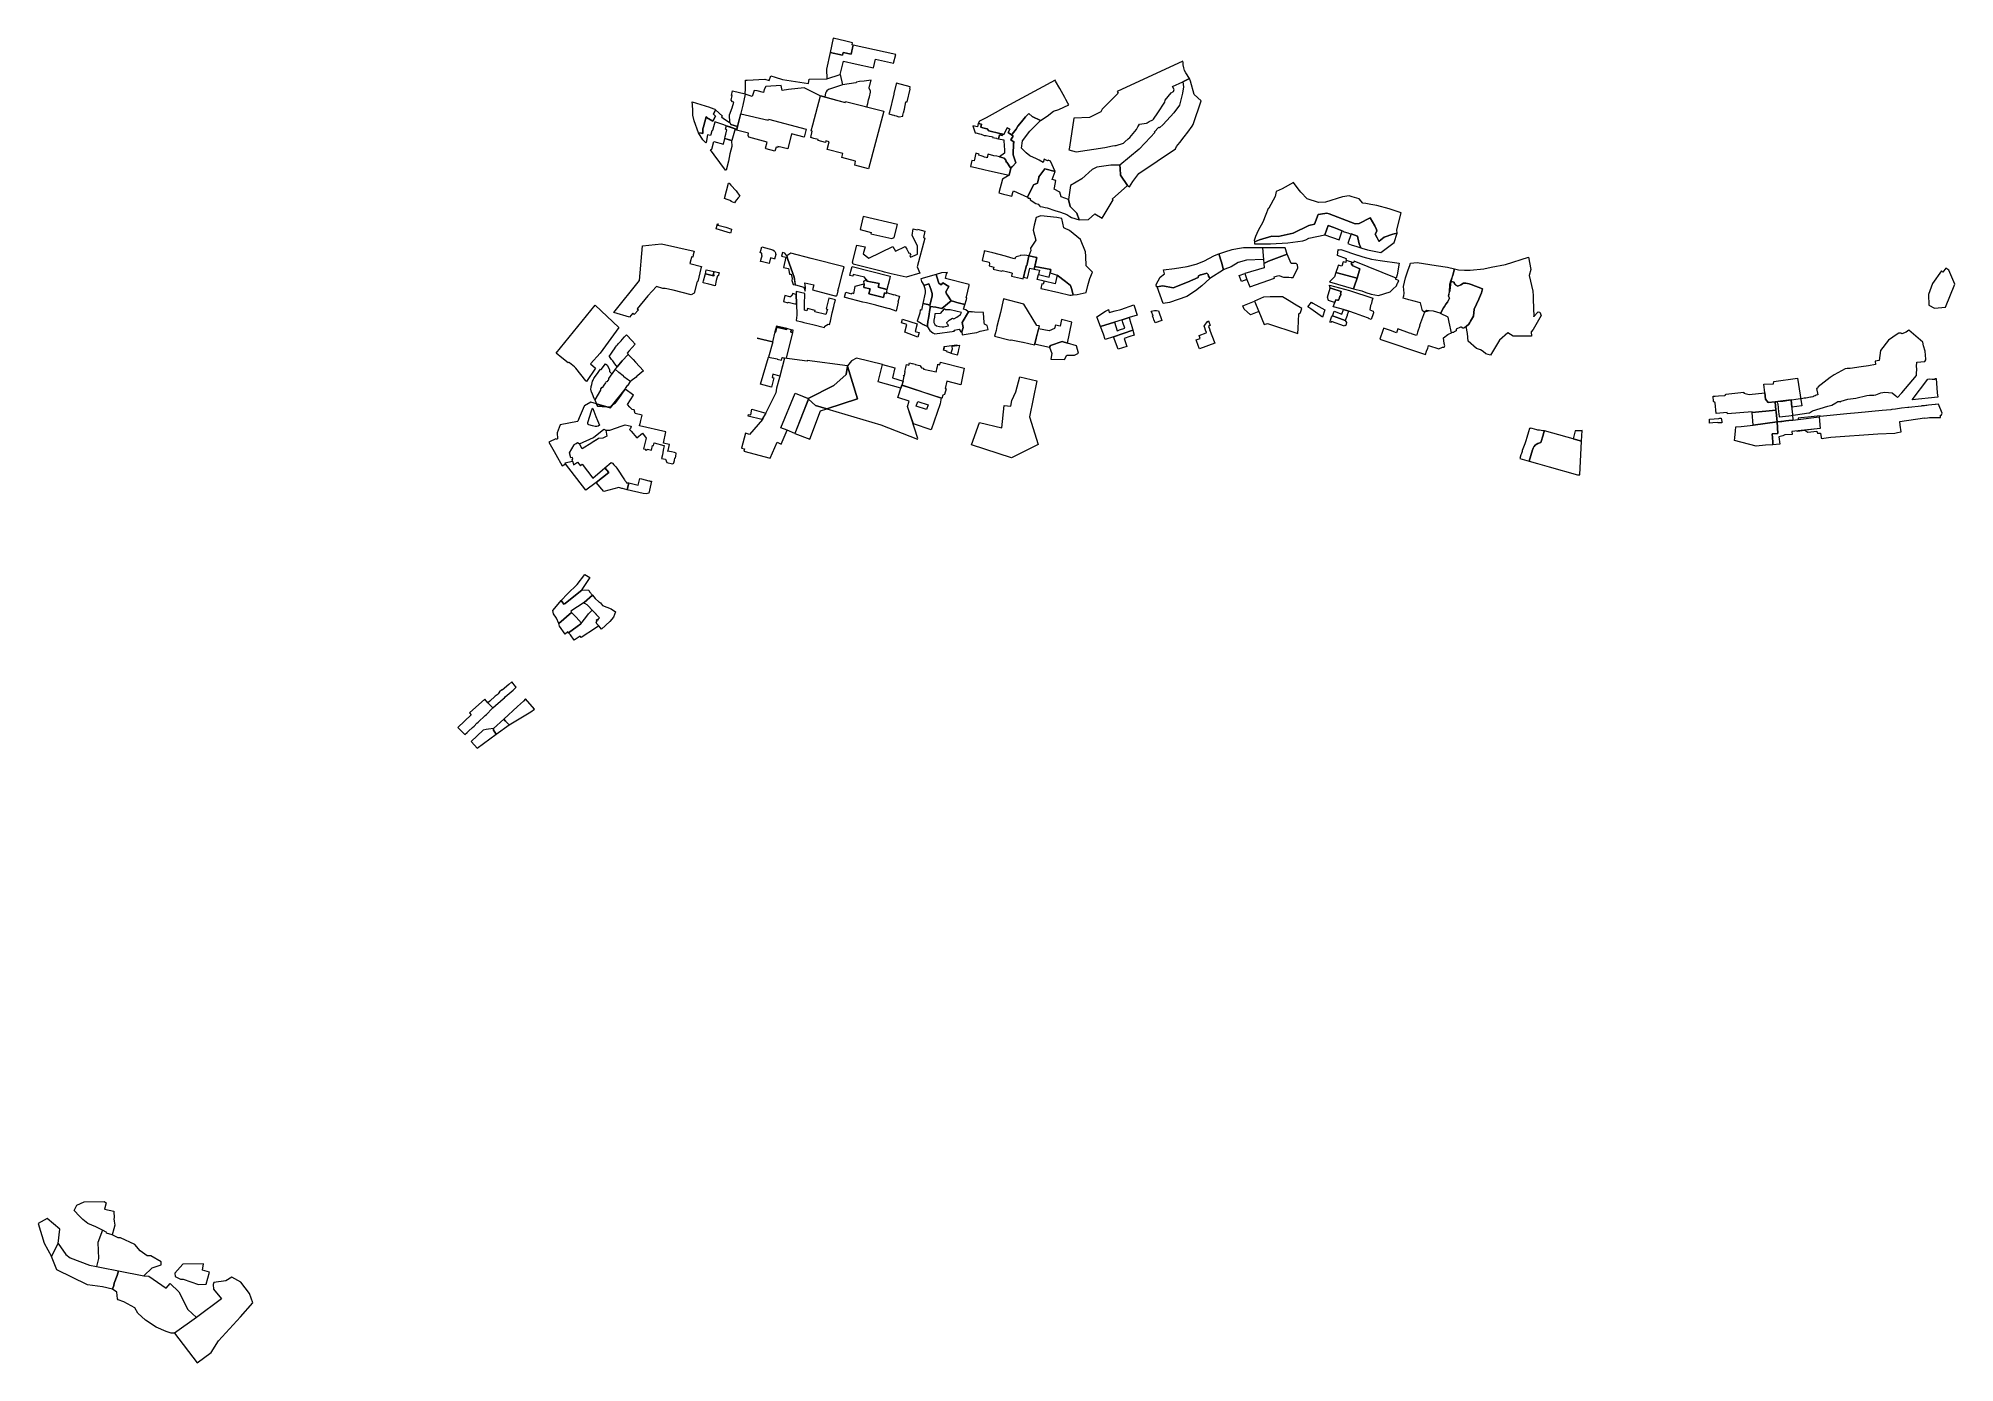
# Model space of a CAD drawing. Extents: x 1392105 to 1399213, y 355893 to 360805.
import ezdxf

# ---------------------------------------------------------------- set-up
doc = ezdxf.new("R2010")
doc.units = 0
doc.header["$MEASUREMENT"] = 0
doc.layers.add('Ранее утвержденные зоны регулирования застройки', color=52, linetype='Continuous')

msp = doc.modelspace()

# ---------------------------------------------------------------- linework, layer by layer
at = {"layer": 'Ранее утвержденные зоны регулирования застройки', "lineweight": 20}
for points in [[(1395127.1, 360779.7), (1395126.2, 360775.7), (1395119.3, 360746.4), (1395089.8, 360753.2), (1395087.2, 360742.5), (1395041.6, 360752.5), (1395028.3, 360691.2), (1395029.4, 360654.9), (1395078.6, 360671), (1395090.9, 360720.8), (1395134.2, 360711.2), (1395202.1, 360695.2), (1395209.8, 360728.3), (1395276.3, 360713.1), (1395285.8, 360745.7), (1395127.1, 360779.7)], [(1395053, 360805.2), (1395041.6, 360752.5), (1395087.2, 360742.5), (1395089.8, 360753.2), (1395119.3, 360746.4), (1395127.1, 360779.7), (1395123, 360780.6), (1395124.8, 360788.5), (1395100.2, 360794.2), (1395053, 360805.2)], [(1395926.8, 360391.8), (1395954, 360384.1), (1396060.6, 360400.1), (1396088.8, 360406.4), (1396098, 360408.2), (1396102.2, 360407.3), (1396130.2, 360416.8), (1396135.3, 360421.3), (1396147.7, 360432.7), (1396153.8, 360436.9), (1396171.4, 360459.2), (1396177.7, 360466.9), (1396183.1, 360477), (1396185.2, 360480.9), (1396188.8, 360487.1), (1396215.4, 360490.7), (1396217.8, 360492.2), (1396225.6, 360496.3), (1396238.7, 360503.2), (1396240.6, 360505.6), (1396257.7, 360529.2), (1396283.4, 360568.4), (1396284.9, 360575.4), (1396307.1, 360603.3), (1396315.9, 360607.8), (1396317.7, 360615.5), (1396312.1, 360626.2), (1396349.4, 360643.6), (1396374.6, 360655.8), (1396360.8, 360677.2), (1396356.6, 360686.3), (1396353.2, 360695.9), (1396351.1, 360706.7), (1396350.9, 360715.4), (1396349.8, 360720.4), (1396106.3, 360608.1), (1396109.6, 360601.8), (1396050.4, 360542), (1396046.1, 360532.4), (1396011.7, 360515.3), (1396003.3, 360511.1), (1395945.6, 360508.8), (1395929, 360402.1), (1395927.7, 360395.1), (1395926.8, 360391.8)], [(1395926.8, 360391.8), (1395954, 360384.1), (1396060.6, 360400.1), (1396088.8, 360406.4), (1396098, 360408.2), (1396102.2, 360407.3), (1396130.2, 360416.8), (1396135.3, 360421.3), (1396147.7, 360432.7), (1396153.8, 360436.9), (1396171.4, 360459.2), (1396177.7, 360466.9), (1396183.1, 360477), (1396185.2, 360480.9), (1396188.8, 360487.1), (1396215.4, 360490.7), (1396217.8, 360492.2), (1396225.6, 360496.3), (1396238.7, 360503.2), (1396240.6, 360505.6), (1396257.7, 360529.2), (1396283.4, 360568.4), (1396284.9, 360575.4), (1396307.1, 360603.3), (1396315.9, 360607.8), (1396317.7, 360615.5), (1396312.1, 360626.2), (1396349.4, 360643.6), (1396374.6, 360655.8), (1396360.8, 360677.2), (1396356.6, 360686.3), (1396353.2, 360695.9), (1396351.1, 360706.7), (1396350.9, 360715.4), (1396349.8, 360720.4), (1396106.3, 360608.1), (1396109.6, 360601.8), (1396050.4, 360542), (1396046.1, 360532.4), (1396011.7, 360515.3), (1396003.3, 360511.1), (1395945.6, 360508.8), (1395929, 360402.1), (1395927.7, 360395.1), (1395926.8, 360391.8)], [(1394680.1, 360610.8), (1394726.5, 360599.8), (1394726.3, 360597.8), (1394718.3, 360557.1), (1394698.1, 360478.6), (1394672.7, 360485.8), (1394669.2, 360493.3), (1394668.9, 360521.5), (1394678.6, 360547), (1394683.9, 360568.5), (1394680, 360569.6), (1394674.9, 360575.5), (1394678.6, 360592.6), (1394675.7, 360593.2), (1394680.1, 360610.8)], [(1394728, 360650.4), (1394734.1, 360650.3), (1394799.9, 360654.2), (1394815.3, 360648.7), (1394821.6, 360666.3), (1394837.2, 360660.9), (1394865.3, 360652.7), (1394961.1, 360637.4), (1394963.8, 360653.5), (1395029.4, 360654.9), (1395078.6, 360671), (1395087.5, 360632.2), (1395042.4, 360618.4), (1395035.8, 360615.6), (1395029.7, 360610.9), (1395026.4, 360606.6), (1395024.2, 360601.6), (1395021.6, 360587.8), (1395004.4, 360591.8), (1394945.1, 360621.4), (1394887.1, 360615.9), (1394864.2, 360612), (1394859.5, 360630.4), (1394803, 360626.1), (1394797.3, 360615.3), (1394794.3, 360604.5), (1394771.5, 360610.7), (1394760.2, 360612), (1394753, 360589.7), (1394726.3, 360597.8), (1394728.1, 360619.5), (1394728, 360650.4)], [(1395193.9, 360650.5), (1395167.5, 360646.8), (1395151.1, 360644.8), (1395139.6, 360642.1), (1395137.3, 360640.5), (1395087.5, 360632.2), (1395042.4, 360618.4), (1395035.8, 360615.6), (1395029.7, 360610.9), (1395026.4, 360606.6), (1395024.2, 360601.6), (1395021.6, 360587.9), (1395097.2, 360567.4), (1395098.1, 360571.2), (1395177.9, 360551.2), (1395180.9, 360563.8), (1395184.2, 360577.3), (1395187.5, 360588.8), (1395191.2, 360604.9), (1395190.9, 360610.9), (1395186.3, 360619.7), (1395186.8, 360621), (1395189.4, 360633.3), (1395189.7, 360635.5), (1395192.9, 360646.6), (1395193.9, 360650.5)], [(1395338.7, 360625.7), (1395287.8, 360638.6), (1395287, 360636.2), (1395278.1, 360600.2), (1395277.7, 360600.3), (1395277.5, 360598.3), (1395261.4, 360531.2), (1395259.8, 360524.7), (1395272, 360521.6), (1395277.4, 360519.8), (1395280.1, 360518.8), (1395286.4, 360517.1), (1395296.9, 360514.4), (1395297.8, 360514.2), (1395310.9, 360516.5), (1395311.6, 360519.5), (1395311.8, 360520), (1395314.3, 360530.1), (1395314.6, 360531.5), (1395314.7, 360531.6), (1395315.4, 360534.4), (1395317.4, 360542.5), (1395322.6, 360569.9), (1395327.1, 360569.1), (1395338.8, 360616.9), (1395337.7, 360619.3), (1395338.1, 360623.7), (1395338.7, 360625.7)], [(1395714.4, 360446.9), (1395716.9, 360450.2), (1395722.3, 360456), (1395731.1, 360468), (1395738.3, 360478.8), (1395751.1, 360495.5), (1395766.8, 360514.2), (1395778.3, 360526.8), (1395791, 360515.8), (1395822, 360501), (1395846.7, 360516.1), (1395870.6, 360534.7), (1395890.1, 360541.2), (1395927.2, 360558.4), (1395923.7, 360564.6), (1395916.2, 360578.2), (1395911.8, 360586), (1395893.6, 360618.8), (1395878, 360646.9), (1395876, 360650.5), (1395691.1, 360549.7), (1395653.3, 360528.6), (1395620.6, 360509.8), (1395595.5, 360498.1), (1395591, 360489.4), (1395603.5, 360486.5), (1395600.9, 360475.3), (1395608.6, 360473.3), (1395617.6, 360470.9), (1395623.6, 360469.3), (1395624.5, 360469.1), (1395630.9, 360462.5), (1395640.2, 360459.9), (1395682.5, 360449.2), (1395686.5, 360448.2), (1395698.6, 360473.2), (1395708.2, 360468.5), (1395702.1, 360456), (1395714.4, 360446.9)], [(1396152.3, 360253.9), (1396163.9, 360273.9), (1396186.1, 360303.2), (1396323, 360395.1), (1396326, 360403.4), (1396338.5, 360419.2), (1396354.5, 360440.1), (1396368.1, 360457.4), (1396385, 360479.4), (1396388.8, 360485), (1396417.6, 360572.8), (1396392.3, 360596.9), (1396378, 360646.3), (1396374.6, 360655.8), (1396349.4, 360643.6), (1396352.8, 360625.9), (1396349, 360601.9), (1396337, 360557), (1396316.8, 360529.1), (1396277.4, 360486.1), (1396263.9, 360473.6), (1396260.8, 360476.1), (1396244, 360457.3), (1396245.5, 360456), (1396229.4, 360438.8), (1396187.7, 360393.5), (1396115.7, 360335.2), (1396117.1, 360322.5), (1396119, 360298.1), (1396144.3, 360259.4), (1396152.3, 360253.9)], [(1394530.5, 360569.2), (1394594.7, 360549.4), (1394597.2, 360548.1), (1394613.7, 360542.2), (1394616, 360540.2), (1394608.5, 360524.4), (1394613.5, 360518.7), (1394616.3, 360516.8), (1394607, 360498.5), (1394583.4, 360511.4), (1394583.9, 360512.3), (1394582, 360513.4), (1394571.4, 360477.4), (1394570, 360469.8), (1394569.4, 360452.2), (1394564.1, 360454), (1394553.2, 360455), (1394536.7, 360499.7), (1394532.9, 360519.6), (1394532, 360537), (1394533.5, 360537.2), (1394532.7, 360537.6), (1394531, 360558.2), (1394530.5, 360569.2)], [(1394616, 360540.2), (1394642, 360516.3), (1394639.2, 360513.6), (1394645.8, 360508.3), (1394666.7, 360494.2), (1394666.5, 360493.9), (1394669.2, 360493.3), (1394672.7, 360485.8), (1394698.1, 360478.6), (1394695.3, 360467.5), (1394689.2, 360469.9), (1394669.1, 360476.9), (1394656.4, 360481.2), (1394647.1, 360484.3), (1394647.1, 360484.2), (1394629, 360490.3), (1394613.9, 360495.4), (1394613.5, 360493.6), (1394609, 360477.2), (1394605, 360462.7), (1394603.4, 360462), (1394599.5, 360448.4), (1394598.3, 360445), (1394587.3, 360447.5), (1394581.2, 360419.4), (1394580, 360417.2), (1394570, 360428.4), (1394553.2, 360455), (1394564.1, 360454), (1394569.4, 360452.2), (1394570, 360469.8), (1394571.4, 360477.4), (1394582, 360513.4), (1394583.9, 360512.3), (1394583.4, 360511.4), (1394607, 360498.5), (1394616.3, 360516.8), (1394613.5, 360518.7), (1394608.5, 360524.4), (1394616, 360540.2)], [(1395006.4, 360592), (1395097.2, 360567.4), (1395098.1, 360571.2), (1395240.9, 360535.3), (1395184, 360321.1), (1395132.8, 360334.9), (1395136.1, 360349.6), (1395085.3, 360363.1), (1395089, 360377.5), (1395030.6, 360392.9), (1395038.3, 360421.3), (1395026.3, 360424.6), (1395024.8, 360419.2), (1394996.8, 360426.5), (1394997.6, 360429.7), (1394980.6, 360434.1), (1394970, 360436.9), (1394975.3, 360460.9), (1394971.8, 360461.8), (1394977.4, 360483.8), (1395006.4, 360592)], [(1394656.4, 360481.2), (1394689.2, 360469.9), (1394677, 360426.2), (1394650.7, 360433.3), (1394652.5, 360440.9), (1394654.8, 360450.1), (1394658.2, 360465.8), (1394656.3, 360466.2), (1394656.6, 360467.8), (1394653.2, 360468.7), (1394655.5, 360477.3), (1394656.4, 360481.2)], [(1394710.1, 360525.1), (1394811.3, 360501.2), (1394812.5, 360504.9), (1394952.9, 360468.1), (1394945.6, 360438.9), (1394898.8, 360450.6), (1394884.5, 360394.9), (1394848.2, 360404), (1394847.4, 360400.6), (1394841.1, 360402), (1394836.7, 360386.2), (1394804.8, 360395.1), (1394802.3, 360397.3), (1394808.1, 360420.1), (1394740.3, 360439.1), (1394737, 360445.1), (1394738.8, 360452.8), (1394729.2, 360455.7), (1394694.6, 360465.1), (1394710.1, 360525.1)], [(1395666.5, 360432.7), (1395669.7, 360446.7), (1395679.4, 360444.4), (1395682.5, 360449.2), (1395640.2, 360459.9), (1395630.9, 360462.5), (1395624.5, 360469.1), (1395623.6, 360469.3), (1395617.6, 360470.9), (1395608.6, 360473.3), (1395600.9, 360475.3), (1395603.5, 360486.5), (1395591, 360489.4), (1395587.9, 360476.8), (1395571.1, 360480.8), (1395580, 360454.9), (1395582.7, 360454.3), (1395595.4, 360451.2), (1395601.6, 360449.7), (1395613.6, 360445.3), (1395620.9, 360445.2), (1395631.3, 360442.6), (1395639.6, 360440.9), (1395644.6, 360439.8), (1395644.1, 360437.5), (1395658.3, 360434.3), (1395660.6, 360433.8), (1395666.5, 360432.7)], [(1395710.5, 360325.3), (1395718.7, 360330.3), (1395730.8, 360343.5), (1395720.2, 360372.6), (1395721.7, 360416.7), (1395723.8, 360419.7), (1395711.9, 360429.1), (1395713, 360431.6), (1395720.8, 360442.2), (1395714.4, 360446.9), (1395702.1, 360456), (1395708.2, 360468.5), (1395698.6, 360473.2), (1395686.5, 360448.2), (1395682.5, 360449.2), (1395679.4, 360444.4), (1395669.7, 360446.7), (1395666.5, 360432.7), (1395686.2, 360428.2), (1395686.3, 360425.1), (1395688.2, 360390.9), (1395688.4, 360386.3), (1395688.8, 360379.3), (1395669.3, 360366), (1395687, 360360.1), (1395692.9, 360353.1), (1395694.9, 360350), (1395693.6, 360349.3), (1395695.9, 360345.7), (1395697.2, 360346.4), (1395710.5, 360325.3)], [(1395773.4, 360216.5), (1395796.5, 360261.2), (1395810.8, 360267.5), (1395812.2, 360273.7), (1395815.3, 360287.3), (1395815.2, 360291.2), (1395838, 360320.9), (1395876.8, 360311), (1395859, 360349.5), (1395851, 360353.7), (1395848.5, 360350.5), (1395836.1, 360356.6), (1395831.6, 360344.3), (1395816.7, 360353.2), (1395806.8, 360357.7), (1395782, 360368.8), (1395768.6, 360380.5), (1395752, 360397.9), (1395755, 360424.4), (1395782.5, 360460.7), (1395822, 360501), (1395791, 360515.8), (1395778.3, 360526.8), (1395766.8, 360514.2), (1395751.1, 360495.5), (1395738.3, 360478.8), (1395731.1, 360468), (1395722.2, 360455.8), (1395716.9, 360450.2), (1395714.4, 360446.9), (1395720.8, 360442.2), (1395713, 360431.6), (1395711.9, 360429.1), (1395723.8, 360419.7), (1395721.7, 360416.7), (1395720.2, 360372.6), (1395730.8, 360343.5), (1395718.7, 360330.3), (1395710.5, 360325.3), (1395711.9, 360323), (1395705.9, 360297.6), (1395681.1, 360282.2), (1395667.3, 360231.7), (1395684.5, 360227.5), (1395700.2, 360223.7), (1395710.9, 360221.2), (1395715.7, 360220.2), (1395719.6, 360233), (1395721.2, 360239.8), (1395773.4, 360216.5)], [(1394650.7, 360433.3), (1394676.1, 360426.4), (1394677.1, 360404.3), (1394669.9, 360376.4), (1394664.3, 360349.3), (1394655.6, 360315.8), (1394653.3, 360315.8), (1394611.3, 360373.3), (1394597.9, 360391), (1394602.4, 360394.6), (1394609.7, 360422.6), (1394646.4, 360412.3), (1394650.7, 360433.1), (1394650.7, 360433.3)], [(1395705.9, 360297.6), (1395711.9, 360323), (1395710.5, 360325.3), (1395697.2, 360346.4), (1395695.9, 360345.7), (1395693.6, 360349.3), (1395694.9, 360350), (1395692.9, 360353.1), (1395687, 360360.1), (1395669.3, 360366), (1395660.3, 360368.1), (1395648.8, 360369.8), (1395644.6, 360370.9), (1395631.9, 360373.9), (1395629.7, 360374.5), (1395627.4, 360375), (1395627.1, 360374.1), (1395627.1, 360373.9), (1395624.4, 360362.5), (1395622.2, 360363), (1395614.4, 360364.9), (1395609, 360366.3), (1395602.2, 360369.9), (1395593.3, 360372), (1395593.9, 360376), (1395582.4, 360378.8), (1395576, 360350.9), (1395567.8, 360352.5), (1395562.9, 360329.8), (1395564.3, 360329.5), (1395611.4, 360318.7), (1395632.2, 360314.2), (1395705.9, 360297.6)], [(1395965.1, 360132.4), (1395956.9, 360157.2), (1395932.6, 360181.8), (1395925.9, 360207.5), (1395899.2, 360217.4), (1395893.3, 360234.1), (1395872.7, 360245.2), (1395873.9, 360250.8), (1395879.4, 360277.7), (1395865, 360281.8), (1395876.8, 360311), (1395838, 360320.9), (1395815.2, 360291.2), (1395815.3, 360287.3), (1395812.2, 360273.7), (1395810.8, 360267.5), (1395796.5, 360261.2), (1395773.4, 360216.5), (1395775.8, 360212.8), (1395780.7, 360212.5), (1395784, 360210.5), (1395783.4, 360206.7), (1395804.8, 360192.8), (1395813.3, 360189.7), (1395819.2, 360182.8), (1395820.9, 360181.7), (1395829.7, 360179.9), (1395839.2, 360178), (1395846.2, 360176.8), (1395875.2, 360166.3), (1395896.4, 360159.9), (1395919.5, 360151.5), (1395931, 360144.6), (1395937, 360140.2), (1395965.1, 360132.4)], [(1396050.9, 360137.7), (1396090.9, 360205.6), (1396087.6, 360209.1), (1396144.3, 360259.4), (1396119, 360298.1), (1396117.1, 360322.5), (1396115.7, 360335.2), (1396083.1, 360334.5), (1396031, 360326.8), (1396013.4, 360318.2), (1395975.4, 360283.7), (1395933.1, 360259), (1395925.9, 360207.5), (1395932.6, 360181.8), (1395956.9, 360157.2), (1395965.1, 360132.4), (1396000.5, 360132.7), (1396022.9, 360154.3), (1396050.9, 360137.7)], [(1394650, 360211.1), (1394664.1, 360268.4), (1394666.8, 360268.5), (1394672.7, 360260.4), (1394693.5, 360239.9), (1394706.9, 360219.2), (1394704.9, 360218), (1394701.5, 360214.9), (1394700.4, 360214), (1394694.7, 360206), (1394690.9, 360200.9), (1394687.1, 360195.5), (1394674.2, 360200.5), (1394674.7, 360202), (1394659.7, 360207.4), (1394659.8, 360207.9), (1394650, 360211.1)], [(1397144.7, 360082.6), (1397144, 360094.3), (1397159.8, 360158.1), (1397115.8, 360172.9), (1397069.3, 360185.3), (1397047.1, 360188.9), (1397028.2, 360192.2), (1397017.7, 360194.1), (1397003.4, 360209.8), (1396978, 360217.4), (1396966.7, 360220.6), (1396942.6, 360217.7), (1396879.7, 360196.9), (1396852.9, 360196.7), (1396811.7, 360210.3), (1396787.4, 360234.2), (1396777.1, 360246.7), (1396760.8, 360270.1), (1396718, 360246.6), (1396696.6, 360237.2), (1396692.6, 360219), (1396668.5, 360175.4), (1396666.1, 360173.4), (1396657.4, 360152.3), (1396646.7, 360123.8), (1396629.3, 360092), (1396619.3, 360070), (1396614.1, 360054.8), (1396615.6, 360050.8), (1396634, 360057.5), (1396680.6, 360071), (1396703.2, 360070.2), (1396759.6, 360082.4), (1396817.7, 360110.3), (1396837.7, 360115.9), (1396852.3, 360152.1), (1396876.7, 360156), (1396883.9, 360157), (1396892.4, 360154), (1396989.6, 360117.6), (1397003.5, 360118), (1397045.3, 360139.3), (1397062.4, 360109.4), (1397068.1, 360096), (1397069.2, 360090.5), (1397063.6, 360078.4), (1397070.5, 360065), (1397076.9, 360052.3), (1397078.3, 360052.9), (1397096.2, 360068.2), (1397128.5, 360079.3), (1397134, 360080.6), (1397144.7, 360082.6)], [(1394618.6, 360098.3), (1394624.3, 360117.3), (1394625.4, 360117), (1394626.9, 360116.6), (1394625.6, 360112.3), (1394654.3, 360104.8), (1394676, 360097.9), (1394674.3, 360091.2), (1394673, 360085.9), (1394671.8, 360082), (1394618.6, 360098.3)], [(1395153.4, 360096), (1395194.1, 360085.5), (1395193, 360079.7), (1395270.7, 360062.2), (1395279.6, 360066), (1395291.2, 360114.8), (1395164.3, 360144.2), (1395153.4, 360096)], [(1395943.5, 359853.6), (1395958, 359854.6), (1395991.9, 359862.7), (1395997.7, 359888.9), (1396004.4, 359914.3), (1396014.7, 359938.4), (1395990.9, 359961.8), (1395990, 359997), (1395988.9, 360013.4), (1395969.8, 360058.4), (1395930, 360092.7), (1395911.1, 360101), (1395908, 360102.7), (1395901.5, 360136.9), (1395882.3, 360141.2), (1395823.1, 360146.5), (1395806.5, 360141.2), (1395798.2, 360111.6), (1395795.1, 360093.8), (1395804.5, 360056.4), (1395785.1, 360027.3), (1395785.6, 360017.5), (1395783.5, 360011.8), (1395778.8, 359998.8), (1395808.6, 359991.8), (1395801.2, 359959.4), (1395860.2, 359947.7), (1395857.9, 359935.8), (1395884, 359926.6), (1395914.7, 359903.7), (1395933.1, 359888.3), (1395936.9, 359877.6), (1395943.5, 359853.6)], [(1397084, 360010.2), (1397133.4, 360047.3), (1397144.7, 360082.6), (1397134, 360080.6), (1397128.5, 360079.3), (1397096.2, 360068.2), (1397078.3, 360052.9), (1397076.9, 360052.3), (1397070.5, 360065), (1397063.6, 360078.4), (1397069.2, 360090.5), (1397068.1, 360096), (1397062.4, 360109.4), (1397045.3, 360139.3), (1397003.5, 360118), (1396989.6, 360117.6), (1396892.4, 360154), (1396883.9, 360157), (1396876.7, 360156), (1396852.3, 360152.1), (1396837.7, 360115.9), (1396817.7, 360110.3), (1396759.6, 360082.4), (1396703.2, 360070.2), (1396680.6, 360071), (1396634, 360057.5), (1396615.6, 360050.8), (1396616, 360043.4), (1396674.6, 360043.1), (1396739.2, 360047.1), (1396794.8, 360054.1), (1396806.4, 360057.6), (1396817.2, 360064.4), (1396876.5, 360076.2), (1396889.1, 360110.7), (1396909.4, 360103.2), (1396928.8, 360096.4), (1396941.1, 360090.7), (1396944.6, 360089.4), (1396947.4, 360088), (1396948.6, 360087.3), (1396962.2, 360083.1), (1396968.3, 360081.2), (1396973.8, 360079.5), (1396998.4, 360071.4), (1396998.8, 360065.3), (1397003.6, 360042.8), (1397010.2, 360027.6), (1397013.6, 360026.5), (1397035.5, 360020.5), (1397084, 360010.2)], [(1396929.2, 360057.3), (1396941.1, 360090.7), (1396928.8, 360096.4), (1396909.4, 360103.2), (1396889.1, 360110.7), (1396876.5, 360076.2), (1396929.2, 360057.3)], [(1394239.5, 359788.6), (1394334.8, 359907), (1394345.4, 360036), (1394416.4, 360042.6), (1394537, 360015.3), (1394533.8, 360002), (1394531.9, 359994), (1394527, 359995.2), (1394524.4, 359983.6), (1394521.5, 359969.9), (1394563.9, 359959.2), (1394562, 359951.4), (1394551.2, 359902.6), (1394548.2, 359903.4), (1394537.3, 359859.8), (1394526, 359854.1), (1394459, 359870.5), (1394429.3, 359877.7), (1394421.5, 359877.8), (1394397.9, 359884.5), (1394365.4, 359849.7), (1394326.4, 359801.5), (1394330.3, 359797.8), (1394314.9, 359780.9), (1394310.2, 359785.2), (1394297.1, 359770.5), (1394239.5, 359788.6)], [(1395374.9, 359934.4), (1395323.6, 359919), (1395267.5, 359931.9), (1395243.1, 359938.3), (1395235.4, 359940.9), (1395126.9, 359967.9), (1395124.4, 359974.4), (1395140.2, 360038.1), (1395172.1, 360031.9), (1395164.4, 360005.3), (1395185.7, 359989.6), (1395274.6, 360033.3), (1395284.5, 360015.7), (1395320.4, 360033.3), (1395326.1, 360023.5), (1395333.6, 360008.2), (1395337.8, 360009.4), (1395340.6, 360002.3), (1395336.9, 359999.8), (1395340.1, 359993.2), (1395366.2, 360004.6), (1395366.1, 360035.6), (1395345.5, 360074.2), (1395349.3, 360098.1), (1395365, 360094.6), (1395365.7, 360097), (1395393.5, 360090.2), (1395387.7, 360066), (1395393.5, 360064.2), (1395365, 359957.5), (1395374.9, 359934.4)], [(1397010.2, 360027.6), (1397003.6, 360042.8), (1396998.8, 360065.3), (1396998.4, 360071.4), (1396973.8, 360079.5), (1396961.6, 360043.7), (1396974.4, 360039.2), (1396994.9, 360032.6), (1397010.2, 360027.6)], [(1394783.7, 359977.7), (1394785.9, 359986.6), (1394786.1, 359987.5), (1394789, 359998.3), (1394789.2, 359999.2), (1394788.9, 359999.3), (1394787.8, 360001.5), (1394788.9, 360007.9), (1394782.2, 360009.8), (1394784.4, 360017.8), (1394788, 360031.3), (1394829.4, 360020.4), (1394834.5, 360017.4), (1394837.1, 360014.1), (1394839.4, 360009.2), (1394839.5, 360007.1), (1394839.7, 360003.9), (1394837.5, 359995), (1394835.6, 359986.5), (1394834.5, 359986.8), (1394824.2, 359989.7), (1394820.4, 359990.7), (1394815.2, 359969.6), (1394785.3, 359977.3), (1394783.7, 359977.7)], [(1394864.7, 360010.7), (1394861.3, 359997), (1394877.5, 359992.9), (1394868.4, 359955.7), (1394886.6, 359951.2), (1394891.4, 359930.5), (1394893.8, 359929.9), (1394896.9, 359931), (1394900.8, 359914.2), (1394899.6, 359907.5), (1394904.4, 359892), (1394913.2, 359890.4), (1394908.5, 359918.8), (1394884.3, 359984.4), (1394881, 359997.8), (1394873.5, 360008.4), (1394864.7, 360010.7)], [(1395073.5, 359880.8), (1395074.4, 359880.6), (1395088.9, 359939), (1395093.8, 359958.2), (1394971.3, 359988.9), (1394895.5, 360007.8), (1394881, 359997.8), (1394884.3, 359984.4), (1394908.5, 359918.8), (1394911.6, 359891.9), (1394911.8, 359890.6), (1394913.2, 359890.4), (1394944.5, 359882.6), (1394949.2, 359867.9), (1394950.5, 359880.4), (1394947.3, 359898), (1394980.7, 359890.3), (1394975.9, 359871.9), (1395064.4, 359849.3), (1395065.1, 359852.3), (1395067.9, 359852.8), (1395072, 359868.8), (1395070.7, 359869.1), (1395073.5, 359880.8)], [(1395757.3, 359913.1), (1395758.8, 359919.4), (1395761, 359928.4), (1395762.7, 359935.1), (1395768.3, 359957.9), (1395769.7, 359963.4), (1395771.1, 359963.1), (1395772, 359967.2), (1395772.6, 359967.1), (1395778.8, 359998.8), (1395764.2, 360000.8), (1395746.4, 359999.7), (1395746.1, 359997.8), (1395731.9, 359995.1), (1395730, 359993.7), (1395727.4, 359990.5), (1395725.5, 359987.6), (1395711.7, 359991.3), (1395691.8, 359997.5), (1395645, 360009.3), (1395613.5, 360017.1), (1395612.7, 360013.7), (1395605.2, 359980.9), (1395631, 359975.1), (1395633.1, 359968.4), (1395631.5, 359961.2), (1395648.3, 359956.9), (1395646.4, 359949), (1395678.5, 359941.1), (1395679.3, 359944.6), (1395701.3, 359939.2), (1395705.8, 359937.7), (1395714.4, 359935.2), (1395717, 359933.9), (1395714.5, 359923.5), (1395747.3, 359915.5), (1395753.1, 359914), (1395757.3, 359913.1)], [(1395773.8, 359915.7), (1395782.7, 359952.9), (1395798.9, 359949.3), (1395808.6, 359991.8), (1395778.8, 359998.8), (1395772.6, 359967.1), (1395772, 359967.2), (1395771.1, 359963.1), (1395769.7, 359963.4), (1395768.3, 359957.9), (1395762.7, 359935.1), (1395761, 359928.4), (1395758.7, 359918.9), (1395773.8, 359915.7)], [(1396252.6, 359882.9), (1396250.5, 359892.3), (1396265.8, 359919.3), (1396281.9, 359931.6), (1396278.4, 359946.7), (1396318.4, 359951.5), (1396366.1, 359959.2), (1396399, 359967.9), (1396427.4, 359978.5), (1396467.6, 359999.4), (1396483.7, 360005.6), (1396493, 359974.8), (1396501.1, 359946.4), (1396449.9, 359914.7), (1396447.2, 359918.9), (1396445.3, 359922.4), (1396443.8, 359929.6), (1396438.8, 359933.5), (1396417.3, 359928.1), (1396415.8, 359927.7), (1396408.3, 359924.1), (1396406.4, 359918.1), (1396367.8, 359900.2), (1396313.8, 359879.5), (1396275.7, 359887.5), (1396255.3, 359883.5), (1396252.6, 359882.9)], [(1396501.1, 359946.4), (1396493, 359974.8), (1396483.7, 360005.6), (1396505.5, 360013.1), (1396533.2, 360021.4), (1396552.8, 360025.5), (1396574.5, 360028.7), (1396595.2, 360029.6), (1396645.4, 360029.3), (1396649.3, 359985.1), (1396586.4, 359982.4), (1396555.7, 359974.2), (1396528.9, 359957.5), (1396506, 359949.4), (1396501.1, 359946.4)], [(1396690.5, 359915.9), (1396689, 359920), (1396705.8, 359925.2), (1396723, 359919.6), (1396743.1, 359918.9), (1396752.2, 359918.2), (1396759.7, 359918.3), (1396776.8, 359953.6), (1396774.7, 359965.3), (1396770.7, 359970.4), (1396751.2, 359970.4), (1396737, 360004.2), (1396667.3, 359978.2), (1396650.5, 359970.4), (1396651.9, 359954.3), (1396580.3, 359932.9), (1396587.9, 359910.7), (1396598.5, 359883.7), (1396690.5, 359915.9)], [(1396649.3, 359985.1), (1396650.5, 359970.4), (1396667.3, 359978.2), (1396737, 360004.2), (1396729.7, 360028.1), (1396691.8, 360028.2), (1396645.4, 360028.6), (1396649.3, 359985.1)], [(1396917.6, 359936.2), (1396996.1, 359916.1), (1397006.9, 359950.4), (1396977.7, 359962.3), (1396979.2, 359966.3), (1396973.7, 359967.8), (1396976.3, 359974.9), (1396964.6, 359978.6), (1396958.6, 359981.2), (1396955.9, 359982.2), (1396954.2, 359973.1), (1396945, 359975.6), (1396940.3, 359960.3), (1396926.7, 359963.7), (1396924.5, 359957), (1396917.6, 359936.2)], [(1397081.7, 359981), (1397152.9, 359970.7), (1397145.1, 359927.4), (1397141, 359915.9), (1396985.2, 359978.5), (1396983.3, 359973.9), (1396982.9, 359973), (1396977.3, 359975.3), (1396976.3, 359974.9), (1396964.6, 359978.6), (1396958.6, 359981.2), (1396955.9, 359982.2), (1396956.8, 359987.2), (1396924, 359999.9), (1396926.7, 360021.6), (1396927.9, 360021.1), (1396929.7, 360020.3), (1396936.4, 360021.9), (1396997.5, 360000.6), (1396999.5, 360000.5), (1397017.3, 359995.1), (1397049.5, 359985.7), (1397081.7, 359981)], [(1397150.8, 359905.8), (1397149.5, 359906.5), (1397139.3, 359911.3), (1397141, 359915.9), (1396985.2, 359978.5), (1396983.3, 359973.9), (1396982.9, 359973), (1396977.3, 359975.3), (1396976.3, 359974.9), (1396973.7, 359967.8), (1396979.2, 359966.3), (1396977.7, 359962.3), (1397006.9, 359950.4), (1396996.1, 359916.1), (1396986.9, 359886.7), (1396983.5, 359876.5), (1397013.8, 359868.1), (1397028.4, 359862.9), (1397048.8, 359856.2), (1397075.8, 359850.9), (1397118.4, 359865.4), (1397129.1, 359874.4), (1397141.9, 359887.7), (1397144.6, 359894.2), (1397146.2, 359897.3), (1397150.8, 359905.8)], [(1397194.8, 359971.7), (1397219.3, 359973.2), (1397289.7, 359962.7), (1397331.8, 359955.9), (1397357.4, 359950.2), (1397351, 359926.7), (1397343, 359904.5), (1397339.5, 359892.4), (1397338.1, 359863.9), (1397335.4, 359849.1), (1397339.3, 359840.8), (1397331.5, 359826.5), (1397325.8, 359819.7), (1397320, 359810.3), (1397316.7, 359804.9), (1397305.3, 359785.1), (1397303.9, 359785.2), (1397279.6, 359793.7), (1397264, 359794.5), (1397246.5, 359789), (1397239.3, 359794.8), (1397231.6, 359824.6), (1397202.9, 359831.7), (1397188.2, 359835.6), (1397184.6, 359836.5), (1397167.6, 359841.6), (1397168.5, 359845.8), (1397169.8, 359850.5), (1397170.8, 359860), (1397168.1, 359884.3), (1397176.2, 359917.2), (1397186.2, 359947), (1397191.6, 359962.2), (1397194.8, 359971.7)], [(1397419.8, 359892.2), (1397411.7, 359894.3), (1397399.9, 359897.3), (1397391, 359897.4), (1397381.7, 359890.5), (1397370.4, 359885.4), (1397362, 359889.5), (1397361, 359892.5), (1397357.6, 359895), (1397355.9, 359897.5), (1397356.9, 359900.1), (1397344.7, 359903.3), (1397357.4, 359950.2), (1397372.3, 359946.9), (1397394.7, 359944.8), (1397416.3, 359944.8), (1397466.8, 359950.4), (1397493.5, 359956.8), (1397547.2, 359966.2), (1397631.6, 359993.6), (1397640.8, 359947.9), (1397634.1, 359925.4), (1397647.8, 359867), (1397649.1, 359849.8), (1397649.6, 359838.1), (1397651.4, 359772.7), (1397652.4, 359773.8), (1397667.6, 359790.2), (1397674.4, 359789), (1397679.5, 359777.1), (1397649.4, 359725.3), (1397642.3, 359715.9), (1397642.7, 359700), (1397575.1, 359700.4), (1397555.1, 359712.9), (1397524.3, 359685.8), (1397490.8, 359629.4), (1397474, 359634.8), (1397463.7, 359643), (1397453.7, 359649.2), (1397438.9, 359654.7), (1397408.9, 359681.8), (1397405.6, 359710.3), (1397400.5, 359736.8), (1397410.3, 359745.2), (1397414.1, 359750.6), (1397417.4, 359755.8), (1397427.7, 359774.9), (1397430.7, 359800.8), (1397447.8, 359837.2), (1397450.3, 359843.4), (1397457.3, 359861.2), (1397461.7, 359875.8), (1397419.8, 359892.2)], [(1394570.5, 359897.9), (1394570.8, 359900.2), (1394572.5, 359906.2), (1394578.1, 359928.3), (1394578.8, 359931.6), (1394604.6, 359925.2), (1394610.3, 359924), (1394610.9, 359927), (1394608.2, 359927.6), (1394610.9, 359939.9), (1394629.1, 359936.1), (1394629.9, 359935.9), (1394629.8, 359935.5), (1394626.9, 359923.2), (1394626.1, 359923.4), (1394623.3, 359924.1), (1394619.2, 359906.4), (1394614.9, 359887.1), (1394591.9, 359892.9), (1394570.5, 359897.9)], [(1394578.8, 359931.6), (1394582, 359946.6), (1394610.9, 359939.9), (1394608.2, 359927.6), (1394610.9, 359927), (1394610.3, 359924), (1394604.6, 359925.2), (1394578.8, 359931.6)], [(1395099.5, 359863.2), (1395111.8, 359859.8), (1395120.6, 359857.4), (1395121.6, 359861.5), (1395129.9, 359859.2), (1395134.6, 359884.4), (1395134.2, 359885.9), (1395168.5, 359894.5), (1395167.1, 359881.1), (1395190, 359875.5), (1395185.9, 359861.3), (1395184.9, 359857.3), (1395239.1, 359843.8), (1395243.5, 359860.8), (1395249.5, 359859.2), (1395250.2, 359861.8), (1395277.8, 359854.3), (1395278, 359855.1), (1395284.6, 359853.5), (1395284.3, 359852.2), (1395298.6, 359848.6), (1395293.2, 359826.3), (1395294.5, 359826), (1395286.1, 359793.1), (1395263.1, 359801.7), (1395257.4, 359803.1), (1395223.6, 359811.6), (1395210.8, 359815.2), (1395176.6, 359823.7), (1395162.8, 359826.9), (1395097.1, 359844.4), (1395095.3, 359845), (1395099.5, 359863.2)], [(1395123, 359959.2), (1395264.9, 359922.7), (1395261.5, 359910.6), (1395251.6, 359873.8), (1395244.1, 359875.7), (1395224.8, 359880.7), (1395219.4, 359882), (1395223, 359895.4), (1395179.1, 359905), (1395175.4, 359910.4), (1395169.2, 359919.6), (1395127.2, 359929.4), (1395125.4, 359922.9), (1395114.9, 359925.7), (1395118.9, 359942), (1395123, 359959.2)], [(1395184.9, 359857.3), (1395190, 359875.5), (1395167.1, 359881.1), (1395168.5, 359894.5), (1395166.4, 359904.3), (1395175.4, 359910.4), (1395179.1, 359905), (1395223, 359895.4), (1395219.4, 359882), (1395251.6, 359873.8), (1395251.1, 359865.7), (1395250.2, 359861.8), (1395249.5, 359859.2), (1395243.5, 359860.8), (1395239.1, 359843.8), (1395184.9, 359857.3)], [(1395491, 359830.9), (1395477.1, 359852.3), (1395472.8, 359857.7), (1395471.1, 359864.6), (1395481.8, 359885), (1395459.5, 359898.8), (1395454, 359891.2), (1395444.9, 359897.6), (1395436.9, 359920.6), (1395434.5, 359929.1), (1395378.4, 359912.6), (1395381, 359903.2), (1395381.1, 359903), (1395388.6, 359889.6), (1395389, 359888.4), (1395407.7, 359894.9), (1395414.9, 359875.2), (1395420, 359858.9), (1395420.3, 359849.1), (1395411, 359815.9), (1395413.2, 359810.2), (1395433.6, 359808.6), (1395456.5, 359803.1), (1395491, 359830.9)], [(1395410.9, 359815.7), (1395420.3, 359849.1), (1395420, 359858.9), (1395414.9, 359875.2), (1395407.7, 359894.9), (1395389, 359888.4), (1395392.6, 359877.6), (1395394.5, 359868.6), (1395394.6, 359860.8), (1395386.1, 359821.6), (1395403.6, 359817.8), (1395406.5, 359817), (1395410.9, 359815.7)], [(1395541.2, 359816.1), (1395547.1, 359836.3), (1395548.7, 359842.5), (1395546.5, 359843.1), (1395547.4, 359846.6), (1395556.8, 359888.5), (1395557.7, 359892), (1395469.2, 359913.7), (1395473.7, 359931.5), (1395475.7, 359935.3), (1395476.7, 359936.9), (1395454.8, 359935.1), (1395434.5, 359929.1), (1395436.9, 359920.6), (1395444.9, 359897.6), (1395454, 359891.2), (1395459.5, 359898.8), (1395481.8, 359885), (1395471.1, 359864.6), (1395472.8, 359857.7), (1395477.1, 359852.3), (1395491, 359830.9), (1395500.6, 359828.5), (1395511.8, 359825.6), (1395536.6, 359819.7), (1395537.8, 359819), (1395539.7, 359817.3), (1395541.2, 359816.1)], [(1395801.2, 359959.4), (1395798.9, 359949.3), (1395817.9, 359945.1), (1395814.1, 359929.3), (1395854.7, 359919.7), (1395857.9, 359935.8), (1395860.2, 359947.7), (1395801.2, 359959.4)], [(1395814.1, 359929.3), (1395854.7, 359919.7), (1395857.9, 359935.8), (1395884, 359926.6), (1395875.8, 359894.6), (1395835.1, 359904.4), (1395809.8, 359911.1), (1395814.1, 359929.3)], [(1395889.6, 359862.3), (1395930.9, 359852.8), (1395935.1, 359853.1), (1395943.5, 359853.6), (1395936.9, 359877.6), (1395933.1, 359888.3), (1395914.7, 359903.7), (1395884, 359926.6), (1395875.8, 359894.6), (1395835.1, 359904.4), (1395832.3, 359893.4), (1395827.2, 359894.8), (1395822.8, 359877.7), (1395823.9, 359877.4), (1395889.6, 359862.3)], [(1396277.5, 359821.5), (1396255.3, 359883.5), (1396275.7, 359887.5), (1396313.8, 359879.5), (1396367.8, 359900.2), (1396406.4, 359918.1), (1396408.3, 359924.1), (1396415.8, 359927.7), (1396417.3, 359928.1), (1396438.8, 359933.5), (1396443.8, 359929.6), (1396445.3, 359922.4), (1396447.2, 359918.9), (1396449.9, 359914.7), (1396421, 359887.6), (1396397.1, 359868.4), (1396364.2, 359847.8), (1396300.1, 359825), (1396277.5, 359821.5)], [(1396567.3, 359903.4), (1396559.3, 359925.4), (1396580.3, 359932.9), (1396587.9, 359910.7), (1396567.3, 359903.4)], [(1396983.5, 359876.5), (1396986.9, 359886.7), (1396996.1, 359916.1), (1396917.6, 359936.2), (1396912.2, 359920.7), (1396894.4, 359901.4), (1396983.5, 359876.5)], [(1397305.3, 359785.1), (1397316.7, 359804.9), (1397320, 359810.3), (1397325.8, 359819.7), (1397331.5, 359826.5), (1397339.3, 359840.8), (1397335.4, 359849.1), (1397336.9, 359854.9), (1397339.1, 359863.3), (1397341.1, 359870), (1397344.7, 359903.3), (1397356.9, 359900.1), (1397355.9, 359897.5), (1397357.6, 359895), (1397361, 359892.5), (1397362, 359889.5), (1397370.4, 359885.4), (1397381.7, 359890.5), (1397391, 359897.4), (1397399.9, 359897.3), (1397411.7, 359894.3), (1397419.8, 359892.2), (1397461.7, 359875.8), (1397457.3, 359861.2), (1397450.3, 359843.4), (1397447.8, 359837.2), (1397430.7, 359800.8), (1397427.7, 359774.9), (1397417.4, 359755.8), (1397414.1, 359750.6), (1397410.3, 359745.2), (1397400.5, 359736.8), (1397395.7, 359733), (1397391.9, 359730.7), (1397388.2, 359730.3), (1397382.6, 359734), (1397379.9, 359733.9), (1397364.2, 359725.9), (1397363.2, 359719.9), (1397356.8, 359716), (1397354, 359714.2), (1397350.7, 359714.5), (1397346.2, 359712.6), (1397338.2, 359752.6), (1397333.5, 359770.3), (1397305.3, 359785.1)], [(1399191.2, 359945), (1399179.9, 359952.9), (1399169.5, 359938), (1399164, 359942.2), (1399130.9, 359895.4), (1399115.7, 359855.1), (1399117, 359816), (1399137.6, 359804.3), (1399179.2, 359808.3), (1399212.9, 359893.1), (1399191.2, 359945)], [(1394916.2, 359855.5), (1394910.5, 359856.7), (1394907.2, 359857.5), (1394902.3, 359858.6), (1394902.1, 359857.1), (1394901.7, 359857.1), (1394900, 359850.3), (1394896.9, 359849.8), (1394895.8, 359846), (1394891.9, 359846.9), (1394873.7, 359851.3), (1394873.5, 359851.3), (1394868.2, 359828.9), (1394885, 359824), (1394885.6, 359826.6), (1394891.3, 359825.1), (1394910.5, 359820.1), (1394917.1, 359820.4), (1394916.2, 359855.5)], [(1395049.5, 359786.7), (1395055.4, 359811), (1395058.3, 359822.4), (1395061.2, 359835.2), (1395037, 359841.5), (1395026.7, 359802), (1395031.3, 359800.8), (1395025.8, 359780.6), (1394985.4, 359790.7), (1394986.7, 359795.6), (1394957.7, 359802.5), (1394955.8, 359794.7), (1394946.5, 359797.2), (1394947.1, 359817.1), (1394948.3, 359859), (1394916.1, 359866.6), (1394916.2, 359855.5), (1394915.1, 359855.8), (1394917.1, 359821.8), (1394917.9, 359778.8), (1394917.9, 359778.8), (1394917.9, 359778.8), (1394915.1, 359758.6), (1394936.4, 359753.6), (1394944.7, 359751.6), (1394977.3, 359743.2), (1395020.6, 359732.4), (1395022.1, 359737.9), (1395033.9, 359745.1), (1395039.4, 359743.6), (1395042.5, 359755.5), (1395049.5, 359786.7)], [(1395412.6, 359806.2), (1395412.9, 359808.1), (1395413.2, 359810.2), (1395410.9, 359815.7), (1395407.3, 359816.8), (1395403.6, 359817.8), (1395386.1, 359821.6), (1395380.7, 359797.4), (1395375.3, 359798.7), (1395375, 359797.6), (1395373.8, 359786.1), (1395373.8, 359785.8), (1395367.7, 359766.9), (1395366.4, 359762.9), (1395364.6, 359757.3), (1395379.3, 359748.4), (1395387.3, 359743.6), (1395387.9, 359743.3), (1395388.4, 359743.1), (1395388.6, 359743.5), (1395393.2, 359741), (1395395.4, 359739.7), (1395399.8, 359737.3), (1395403, 359735.5), (1395402.7, 359741), (1395402.7, 359741.1), (1395404.1, 359754.4), (1395405.8, 359761), (1395406.7, 359766.5), (1395409.2, 359781.8), (1395409.4, 359783.4), (1395410.4, 359790.5), (1395412.6, 359806.2)], [(1395530.6, 359716.6), (1395534.9, 359732.4), (1395530.8, 359750.5), (1395555, 359791), (1395553, 359792), (1395544.5, 359798), (1395536.7, 359800.8), (1395541.2, 359816.1), (1395539.7, 359817.3), (1395537.8, 359819), (1395536.6, 359819.7), (1395511.8, 359825.6), (1395500.6, 359828.5), (1395491, 359830.9), (1395456.5, 359803.1), (1395433.6, 359808.6), (1395413.2, 359810.2), (1395412.9, 359808.1), (1395412.6, 359806.2), (1395410.4, 359790.5), (1395409.4, 359783.4), (1395409.2, 359781.8), (1395406.7, 359766.5), (1395405.8, 359761), (1395404.1, 359754.4), (1395402.7, 359741.1), (1395402.7, 359741), (1395403, 359735.5), (1395411.4, 359721.6), (1395422.1, 359712.6), (1395430, 359708.6), (1395502.8, 359718.9), (1395502, 359723), (1395520.7, 359726.7), (1395526.4, 359716.3), (1395530.6, 359716.6)], [(1395799.8, 359668.2), (1395800.8, 359671.8), (1395805.4, 359692.4), (1395818, 359739.1), (1395808.5, 359740.3), (1395760.1, 359819.4), (1395685.3, 359839.4), (1395673, 359788.3), (1395660.5, 359736.7), (1395657, 359722), (1395654, 359709.5), (1395651.7, 359699.9), (1395709.1, 359686.1), (1395712.9, 359687.4), (1395755.9, 359678.3), (1395758, 359677.9), (1395799.8, 359668.2)], [(1396600.7, 359779.6), (1396588.3, 359790.7), (1396577.7, 359800.5), (1396572.1, 359812.8), (1396616.1, 359830.8), (1396631.8, 359792), (1396600.7, 359779.6)], [(1396776.4, 359710.6), (1396777.9, 359728.7), (1396780, 359783.4), (1396786.4, 359788.4), (1396791.3, 359803), (1396764.5, 359819.6), (1396744.8, 359831.7), (1396719.7, 359846.2), (1396673.3, 359845.9), (1396649.5, 359845.1), (1396616.1, 359830.8), (1396631.8, 359792), (1396651.6, 359743.1), (1396664.2, 359747.8), (1396776.4, 359710.6)], [(1396826.7, 359826.1), (1396832, 359822.7), (1396876.8, 359797.9), (1396867.7, 359771.3), (1396859.3, 359776.6), (1396824.2, 359801.3), (1396814, 359809.1), (1396826.7, 359826.1)], [(1396896.6, 359879), (1396899.5, 359878.3), (1396937.6, 359866.7), (1396934.9, 359857.5), (1396936.1, 359855.9), (1396934.5, 359850.3), (1396932.4, 359848.2), (1396930.7, 359843.1), (1396929.6, 359839.9), (1396927.6, 359833.8), (1396923.7, 359833.7), (1396916.9, 359835.3), (1396913.4, 359825), (1396912.7, 359825.2), (1396889.8, 359832.3), (1396886.1, 359844.5), (1396896.6, 359879)], [(1397048.8, 359762.5), (1397042.3, 359764.7), (1397041.4, 359765), (1397039.9, 359765.6), (1397038.8, 359767.4), (1397017.4, 359774.9), (1396990.9, 359783.9), (1396965.4, 359792.9), (1396945.8, 359799.2), (1396914.3, 359807.5), (1396908, 359809.1), (1396916.9, 359835.3), (1396923.7, 359833.7), (1396927.6, 359833.8), (1396929.6, 359839.9), (1396930.7, 359843.1), (1396932.4, 359848.2), (1396934.5, 359850.3), (1396936.1, 359855.9), (1396934.9, 359857.5), (1396937.6, 359866.7), (1396899.5, 359878.3), (1396896.6, 359879), (1396894.2, 359889.2), (1396967.6, 359869.3), (1397054.6, 359841.1), (1397051.3, 359830.1), (1397049.8, 359821.9), (1397046.1, 359814.5), (1397043.8, 359797.6), (1397055.6, 359793.2), (1397056.6, 359786.5), (1397053.3, 359776.1), (1397051.4, 359770.2), (1397048.8, 359762.5)], [(1394025.5, 359637), (1394170.1, 359815.8), (1394258.4, 359732.1), (1394188.4, 359637.6), (1394153.2, 359597.6), (1394171.4, 359581.3), (1394137.5, 359532.6), (1394135.1, 359535), (1394098.4, 359581.5), (1394093.3, 359586.1), (1394075, 359601.5), (1394075.1, 359601.9), (1394072.2, 359604.4), (1394070.1, 359602), (1394046.4, 359620.6), (1394025.5, 359637)], [(1395309.6, 359762.9), (1395364.6, 359746.5), (1395356.9, 359718.2), (1395371.8, 359714), (1395366.4, 359697.3), (1395319.1, 359715), (1395326.6, 359744.2), (1395306.2, 359750.3), (1395309.6, 359762.9)], [(1395480.1, 359738.3), (1395479.4, 359742), (1395475.6, 359745.8), (1395475, 359751.2), (1395482.7, 359759.5), (1395495.1, 359767.5), (1395501, 359764.4), (1395512.2, 359771.5), (1395524.8, 359780.2), (1395529.3, 359787.9), (1395487.3, 359797.6), (1395469.4, 359797.7), (1395464.7, 359801.5), (1395449.5, 359784.3), (1395429.9, 359783.7), (1395428.5, 359770.3), (1395426.5, 359760.3), (1395426.6, 359750.7), (1395429.9, 359743.2), (1395436, 359738.5), (1395447, 359735.9), (1395456.6, 359735.4), (1395464, 359735.5), (1395480.1, 359738.3)], [(1395628.2, 359724.7), (1395625.6, 359734.5), (1395624, 359739.5), (1395614.6, 359745), (1395612.5, 359751.3), (1395610.5, 359786.5), (1395610.4, 359788.3), (1395577.3, 359789.8), (1395569.3, 359790.6), (1395569.1, 359789.9), (1395566.2, 359790.1), (1395555, 359791), (1395530.8, 359750.5), (1395534.9, 359732.4), (1395530.6, 359716.6), (1395531.9, 359705.5), (1395568.7, 359711.1), (1395585.7, 359714.5), (1395598, 359718.8), (1395628.2, 359724.7)], [(1395921.8, 359674.7), (1395938.5, 359752.7), (1395899.5, 359761.8), (1395895, 359738), (1395877, 359741.6), (1395873.7, 359729.4), (1395853.9, 359720), (1395815.1, 359728.2), (1395805.4, 359692.4), (1395800.8, 359671.8), (1395804.7, 359670.9), (1395855.1, 359659.7), (1395859.5, 359665.9), (1395902.9, 359680.3), (1395921.8, 359674.7)], [(1396031.3, 359772.1), (1396034.2, 359774.2), (1396063.4, 359792.7), (1396073.3, 359798.5), (1396074.7, 359799.7), (1396076.2, 359787.9), (1396098.4, 359794), (1396119.5, 359799.8), (1396167.7, 359816.5), (1396180, 359778.5), (1396150.4, 359769.2), (1396124.4, 359761), (1396096, 359752), (1396045, 359735.7), (1396031.3, 359772.1)], [(1396045, 359735.7), (1396096, 359752), (1396106, 359720.5), (1396109.8, 359721.9), (1396114.9, 359723.6), (1396134.5, 359730.7), (1396127.7, 359751.1), (1396124.4, 359761), (1396150.4, 359769.2), (1396157.1, 359747.1), (1396157.8, 359744.8), (1396160.4, 359736.4), (1396162.8, 359728.2), (1396163.9, 359724.6), (1396164.4, 359723), (1396093.2, 359698.5), (1396061.3, 359687.5), (1396055.6, 359707.4), (1396045, 359735.7)], [(1396232.8, 359793.2), (1396239.1, 359794.5), (1396245, 359795.1), (1396251.9, 359795.2), (1396259.1, 359794.5), (1396272, 359758.4), (1396246.8, 359750), (1396244.3, 359756.7), (1396244.1, 359757.2), (1396242.3, 359762.4), (1396240.7, 359766.7), (1396240.2, 359768), (1396237.6, 359775.4), (1396239.4, 359776.1), (1396233.8, 359790.5), (1396232.8, 359793.2)], [(1396411.5, 359653.5), (1396409, 359660.2), (1396408.4, 359661.8), (1396399.3, 359686.3), (1396414.4, 359691.9), (1396410.1, 359703.4), (1396436.6, 359713), (1396437.8, 359713.4), (1396434.5, 359723.1), (1396431.4, 359731.5), (1396429.3, 359738.1), (1396433.6, 359744.5), (1396437.9, 359750), (1396440.3, 359753.1), (1396444.7, 359757.5), (1396451.1, 359739.8), (1396450.5, 359739.5), (1396445.4, 359736.8), (1396450.4, 359725), (1396449.3, 359724.6), (1396451.6, 359718.5), (1396465.6, 359680.8), (1396468, 359674.7), (1396411.5, 359653.5)], [(1396904.9, 359775.7), (1396931.9, 359766.4), (1396952.4, 359759), (1396957.4, 359750.6), (1396954, 359739.5), (1396951, 359740.4), (1396949.6, 359737.3), (1396901.1, 359754.7), (1396900.3, 359750.9), (1396895.5, 359752.8), (1396896.2, 359755.4), (1396897.7, 359760.2), (1396901.6, 359770.4), (1396904.9, 359775.7)], [(1396910.7, 359792.8), (1396940.3, 359781.4), (1396945.8, 359799.2), (1396965.4, 359792.9), (1396965, 359791), (1396963.4, 359789.1), (1396960, 359780.1), (1396960, 359776.9), (1396952.4, 359759), (1396931.9, 359766.4), (1396904.9, 359775.7), (1396905.7, 359778.6), (1396910.7, 359792.8)], [(1397094.6, 359729.7), (1397093.1, 359724.7), (1397088.9, 359713.8), (1397089.6, 359713.5), (1397083.2, 359696.5), (1397080.6, 359689.9), (1397249.5, 359632.7), (1397254.2, 359645), (1397258.4, 359655.9), (1397260.7, 359666), (1397300.1, 359653.9), (1397312.8, 359659.2), (1397319, 359659.4), (1397321.9, 359664.5), (1397319.4, 359672.8), (1397317.2, 359693.7), (1397332.5, 359706.5), (1397335.3, 359707.7), (1397346.2, 359712.6), (1397338.2, 359752.6), (1397333.5, 359770.3), (1397305.3, 359785.1), (1397303.9, 359785.2), (1397279.6, 359793.6), (1397264, 359794.5), (1397253.4, 359795.2), (1397246.5, 359789), (1397228.2, 359740), (1397228.9, 359739.8), (1397220.5, 359715.1), (1397219.1, 359710.8), (1397217.4, 359705.3), (1397216.6, 359702.8), (1397205.2, 359706.6), (1397198.1, 359709.1), (1397196.4, 359710.1), (1397190.8, 359711.9), (1397147.1, 359727.1), (1397142.4, 359713.3), (1397119.9, 359721.1), (1397094.6, 359729.7)], [(1394222, 359625.6), (1394230.1, 359636.9), (1394235.6, 359644.9), (1394241.5, 359654), (1394245.9, 359660), (1394249.8, 359664.6), (1394253.2, 359668.5), (1394255.7, 359671.4), (1394266.3, 359683.5), (1394270.3, 359688.1), (1394279.1, 359698.3), (1394286, 359705.8), (1394295.8, 359695.3), (1394296.5, 359694.4), (1394302.4, 359688.1), (1394303.9, 359686.5), (1394307.6, 359682.6), (1394318.6, 359670.8), (1394295.7, 359645.7), (1394294.7, 359644.4), (1394288.7, 359637.8), (1394292.5, 359632.6), (1394270.6, 359609), (1394251.5, 359587), (1394247.6, 359592), (1394243.4, 359597.3), (1394240.5, 359601), (1394240.1, 359601.4), (1394235.3, 359608.3), (1394232.5, 359612.3), (1394231, 359614.3), (1394226.1, 359621.1), (1394223, 359624.4), (1394222, 359625.6)], [(1394902.9, 359713.5), (1394895.5, 359715.1), (1394897.6, 359724.1), (1394880.8, 359728.3), (1394880.1, 359725.3), (1394843.4, 359734.4), (1394838.8, 359715.8), (1394836.8, 359716.3), (1394827.8, 359680), (1394791.2, 359688.5), (1394771.5, 359693), (1394829.6, 359679.1), (1394813.1, 359622.9), (1394844.9, 359615.9), (1394844.6, 359614.6), (1394860.7, 359610.9), (1394863.3, 359620.7), (1394879.9, 359618.5), (1394902.9, 359713.5)], [(1394842.1, 359737.8), (1394836.8, 359716.3), (1394838.8, 359715.8), (1394843.4, 359734.4), (1394880.1, 359725.3), (1394880.8, 359728.3), (1394842.1, 359737.8)], [(1394905, 359722.3), (1394897.6, 359724.1), (1394895.5, 359715.1), (1394902.9, 359713.5), (1394905, 359722.3)], [(1395860.6, 359615.7), (1395911.2, 359613.6), (1395920.1, 359630.1), (1395948.5, 359630.3), (1395963.3, 359637.3), (1395955.6, 359664.8), (1395921.8, 359674.7), (1395902.9, 359680.3), (1395859.5, 359665.9), (1395855.1, 359659.7), (1395864, 359636.1), (1395860.6, 359615.7)], [(1396093.2, 359698.5), (1396164.4, 359723), (1396170, 359704.7), (1396153.6, 359699.1), (1396131.7, 359691.5), (1396142, 359662.6), (1396110.6, 359651.8), (1396093.2, 359698.5)], [(1398553.1, 359457), (1398556.7, 359450), (1398559.7, 359419.7), (1398559.8, 359418.3), (1398560.3, 359413.4), (1398562.4, 359400.7), (1398598.2, 359405.2), (1398672, 359415.9), (1398674.9, 359416.2), (1398685, 359424), (1398742.9, 359441), (1398756.8, 359445), (1398772.4, 359452.8), (1398778.9, 359458.5), (1398780.8, 359457.5), (1398787.8, 359457.6), (1398788, 359455.9), (1398792.2, 359459.2), (1398816.1, 359467.2), (1398846.3, 359469.9), (1398887.4, 359479.9), (1398896.6, 359481.3), (1398912.8, 359481.9), (1398920.2, 359482.9), (1398939, 359489.8), (1398953.8, 359492.8), (1398980.7, 359489.9), (1398994.7, 359478.5), (1399001.4, 359472.4), (1399016.3, 359490.6), (1399071.8, 359554.8), (1399071.6, 359561.2), (1399072.4, 359578.9), (1399071.6, 359588.5), (1399072.5, 359603.6), (1399102.7, 359607), (1399106.2, 359613), (1399106, 359614.7), (1399104.2, 359630.1), (1399102.9, 359645.3), (1399096.8, 359664.6), (1399095.4, 359678), (1399042.3, 359722.9), (1399033, 359715.2), (1399017.3, 359709.2), (1399013.2, 359712.1), (1399005.9, 359711.5), (1398999.3, 359707.4), (1398967.1, 359686), (1398938.2, 359647), (1398932.3, 359609.8), (1398917.6, 359608), (1398919.5, 359595.9), (1398892.7, 359590.5), (1398866, 359586.4), (1398825.7, 359580.9), (1398823.4, 359580.8), (1398820.7, 359580.6), (1398816.4, 359580.1), (1398814.6, 359579.9), (1398814.2, 359580.1), (1398806.9, 359579.4), (1398765.4, 359556.7), (1398751.6, 359546.6), (1398706.1, 359511.9), (1398705.1, 359508.6), (1398704.6, 359507.8), (1398700.9, 359505.7), (1398705.4, 359482.7), (1398699.5, 359481), (1398695.7, 359479.4), (1398688.7, 359477.3), (1398689.3, 359476.3), (1398687, 359475.4), (1398680.3, 359474.1), (1398678.6, 359473.8), (1398661.3, 359471), (1398654.4, 359469.9), (1398650.2, 359469.3), (1398641.6, 359468.2), (1398590.8, 359460.1), (1398583.9, 359458.9), (1398575.8, 359458.1), (1398556.6, 359456.6), (1398553.1, 359457)], [(1394244.5, 359578), (1394248.9, 359582.5), (1394251.5, 359587), (1394270.6, 359609), (1394292.5, 359632.6), (1394311.3, 359613.3), (1394319.9, 359603.4), (1394349.6, 359571.6), (1394336.3, 359560.8), (1394328.9, 359554.7), (1394325.1, 359551.6), (1394321.6, 359548.8), (1394304, 359534.4), (1394301.3, 359532.2), (1394301, 359531.8), (1394290.2, 359539.3), (1394276.9, 359549.8), (1394276.8, 359551.5), (1394273.9, 359553.7), (1394257.4, 359565.6), (1394244.5, 359578)], [(1395101.2, 359558.4), (1395106.4, 359589.7), (1395106.1, 359590.9), (1394956.5, 359610.1), (1394956.2, 359607.9), (1394872.3, 359619), (1394853.9, 359547.4), (1394842.8, 359508), (1394840.2, 359490.6), (1394790.4, 359390.8), (1394743, 359336.1), (1394728.3, 359340.5), (1394713.1, 359284.7), (1394723.9, 359282.1), (1394721.6, 359273.4), (1394818.8, 359247.7), (1394845.1, 359306.6), (1394860.6, 359300.1), (1394882, 359351.7), (1394859.2, 359360.4), (1394911.9, 359489), (1394959.7, 359469.6), (1395055.8, 359517.4), (1395101.2, 359558.4)], [(1394824.4, 359511.6), (1394783.7, 359522.7), (1394813.1, 359622.9), (1394844.9, 359615.9), (1394844.6, 359614.6), (1394860.7, 359611), (1394863.3, 359620.7), (1394872.3, 359619), (1394857.6, 359561.8), (1394854.6, 359551.5), (1394829.4, 359558.9), (1394826.4, 359547.5), (1394832.8, 359545.6), (1394824.4, 359511.6), (1394824.4, 359511.6)], [(1395303.5, 359507.2), (1395220, 359531.6), (1395235.3, 359594.8), (1395139.5, 359618.9), (1395120.9, 359609.1), (1395106.6, 359590.6), (1395106.4, 359589.7), (1395143, 359468.5), (1395029.8, 359430.9), (1395229.9, 359371), (1395365.8, 359318), (1395367.5, 359321.3), (1395328.2, 359439.5), (1395334.3, 359458.9), (1395292.4, 359473.1), (1395303.5, 359507.2)], [(1395462.6, 359648.1), (1395464.5, 359658.4), (1395463.3, 359651.7), (1395465, 359661.9), (1395511.6, 359668.2), (1395511.9, 359665), (1395492.7, 359662.1), (1395493.7, 359652.5), (1395489.7, 359637.5), (1395474.7, 359641.9), (1395475.4, 359644.8), (1395462.6, 359648.1)], [(1395514.1, 359631.6), (1395517.2, 359643.9), (1395519.2, 359651.4), (1395523, 359666), (1395492.7, 359662.1), (1395493.7, 359652.5), (1395489.7, 359637.5), (1395514.1, 359631.6)], [(1394190, 359578.2), (1394192.1, 359576.2), (1394208, 359598.1), (1394213.9, 359593.9), (1394216.3, 359592.1), (1394222.7, 359575.1), (1394223, 359569.2), (1394231.8, 359560.4), (1394219.6, 359543.2), (1394219.9, 359542.9), (1394219.3, 359542.1), (1394220.5, 359541.3), (1394213.3, 359531.1), (1394211.6, 359532.3), (1394210.1, 359530.2), (1394207.9, 359527.2), (1394205.6, 359523.9), (1394204.1, 359521.8), (1394202.1, 359518.8), (1394202.5, 359518.5), (1394195.6, 359508.9), (1394193.6, 359510.3), (1394191.3, 359506.5), (1394190.3, 359504.8), (1394189.6, 359500.1), (1394168.8, 359463.9), (1394168.5, 359464.5), (1394166.8, 359468.7), (1394159.7, 359485.8), (1394156.6, 359493.7), (1394155.7, 359496.6), (1394155, 359499.1), (1394154.6, 359501.4), (1394154.4, 359505.4), (1394154.8, 359509.6), (1394155.4, 359514.2), (1394157.2, 359521.6), (1394158.5, 359527), (1394160.4, 359533), (1394162.4, 359537.8), (1394164, 359540.8), (1394165.3, 359542.9), (1394168.2, 359547.3), (1394170.2, 359550.2), (1394175.2, 359557.4), (1394190, 359578.2)], [(1394281, 359503.7), (1394281.1, 359503.7), (1394282.9, 359506.3), (1394290.5, 359517), (1394291.9, 359519), (1394301, 359531.8), (1394290.2, 359539.3), (1394276.9, 359549.8), (1394276.8, 359551.5), (1394273.9, 359553.7), (1394257.4, 359565.6), (1394244.5, 359578), (1394233.3, 359562.5), (1394231.8, 359560.4), (1394219.6, 359543.2), (1394219.9, 359542.9), (1394219.3, 359542.1), (1394220.5, 359541.3), (1394213.3, 359531.1), (1394211.6, 359532.3), (1394210.1, 359530.2), (1394207.9, 359527.2), (1394205.6, 359523.9), (1394204.1, 359521.8), (1394202.1, 359518.8), (1394202.5, 359518.5), (1394195.6, 359508.9), (1394193.6, 359510.3), (1394191.3, 359506.5), (1394190.3, 359504.8), (1394189.6, 359500.1), (1394168.8, 359463.9), (1394174.7, 359449.8), (1394174.9, 359449.2), (1394213.8, 359437.9), (1394219.8, 359437.4), (1394227.3, 359436.8), (1394233.6, 359443.9), (1394235.9, 359446.5), (1394281, 359503.7)], [(1395106.4, 359589.7), (1395101.2, 359558.4), (1395055.8, 359517.4), (1394959.7, 359469.6), (1394961.7, 359468.8), (1394961.2, 359467.3), (1394987.9, 359443.5), (1395029.8, 359430.9), (1395143, 359468.5), (1395106.4, 359589.7)], [(1395235.3, 359594.8), (1395281.5, 359583.1), (1395272.6, 359545.3), (1395312.1, 359533.6), (1395303.5, 359507.2), (1395220, 359531.6), (1395235.3, 359594.8)], [(1395335.8, 359601.7), (1395345.1, 359599.6), (1395347.7, 359599), (1395357.1, 359596.8), (1395356.9, 359595.8), (1395374, 359591.3), (1395375.9, 359590.7), (1395381.1, 359582.8), (1395388.1, 359581.2), (1395387.5, 359578.2), (1395434.6, 359568), (1395435.7, 359572.2), (1395437.6, 359579.8), (1395439.7, 359588.4), (1395441.1, 359593.8), (1395441.6, 359596.1), (1395448.2, 359594.3), (1395451.4, 359604), (1395539.2, 359581.5), (1395526.3, 359520.2), (1395474.8, 359533.6), (1395467.8, 359506.7), (1395472.4, 359505.3), (1395465.3, 359483.5), (1395460.2, 359481.5), (1395455.8, 359469.5), (1395308.6, 359519.2), (1395312.1, 359533.6), (1395316.5, 359552.1), (1395314, 359552.8), (1395314.7, 359555.5), (1395317.1, 359555), (1395320.5, 359568.3), (1395318.5, 359568.8), (1395322.3, 359584.8), (1395324.6, 359594.8), (1395334.1, 359592.3), (1395335.8, 359601.7)], [(1395744.9, 359549.8), (1395808.5, 359534.6), (1395781.2, 359400.9), (1395813.3, 359298.6), (1395714, 359249.2), (1395566.3, 359297.8), (1395595.2, 359380.7), (1395678.3, 359359.8), (1395687.3, 359442.7), (1395711.9, 359440.2), (1395716.1, 359461.8), (1395730.9, 359493.7), (1395744.9, 359549.8)], [(1398629.6, 359544.8), (1398645.5, 359441.7), (1398608.6, 359437.1), (1398605.9, 359464.6), (1398546.8, 359457.2), (1398520.9, 359454.2), (1398511.2, 359466.5), (1398508.5, 359490.6), (1398505.5, 359522.6), (1398541, 359524), (1398541.7, 359532), (1398629.6, 359544.8)], [(1398629.6, 359544.8), (1398645.5, 359441.7), (1398608.6, 359437.1), (1398605.9, 359464.6), (1398546.8, 359457.2), (1398520.9, 359454.2), (1398511.2, 359466.5), (1398508.5, 359490.6), (1398505.5, 359522.6), (1398541, 359524), (1398541.7, 359532), (1398629.6, 359544.8)], [(1399113.7, 359541.2), (1399117.8, 359541.6), (1399129.2, 359540.9), (1399137.3, 359541.1), (1399140, 359540.6), (1399140.6, 359543.6), (1399143.9, 359543.6), (1399148, 359489.7), (1399150, 359473.6), (1399054.9, 359464.7), (1399113.7, 359541.2)], [(1394336.2, 359374), (1394336.8, 359375.7), (1394339.7, 359387.7), (1394344.6, 359407.5), (1394319, 359413.8), (1394314.3, 359427.4), (1394307.1, 359428.9), (1394298.6, 359437), (1394289.6, 359446.8), (1394312.5, 359481.8), (1394281.1, 359503.7), (1394272.9, 359492.2), (1394265.5, 359481.7), (1394256.7, 359469.3), (1394245.7, 359453.8), (1394245.7, 359453.5), (1394235.9, 359446.5), (1394225.3, 359434.5), (1394213.8, 359437.9), (1394178.5, 359440.7), (1394174.9, 359449.2), (1394153.8, 359455.4), (1394130.7, 359441.6), (1394129.7, 359440.5), (1394110.2, 359397.5), (1394108, 359391.7), (1394105.7, 359385.7), (1394105, 359383.8), (1394039.9, 359371.8), (1394029.1, 359341.6), (1394030.6, 359319.6), (1394025.5, 359316.8), (1394023.7, 359319.7), (1394000.9, 359307.9), (1393998.7, 359306.7), (1394017.9, 359272.1), (1394023.7, 359261.1), (1394047.4, 359219.6), (1394059.7, 359227.1), (1394059, 359230.3), (1394068.9, 359232.5), (1394086.3, 359236.7), (1394084.7, 359243.2), (1394087.8, 359243.9), (1394086.4, 359250.5), (1394080.3, 359249), (1394074.6, 359267.8), (1394092, 359297.8), (1394095, 359299.8), (1394100.1, 359302.3), (1394104.6, 359306.3), (1394107.5, 359305.2), (1394112, 359300.5), (1394163.8, 359324.2), (1394202.6, 359355.9), (1394209.8, 359352.2), (1394225, 359351.5), (1394269.9, 359367.4), (1394281.6, 359371.6), (1394303.9, 359366.3), (1394301.7, 359357.7), (1394298, 359354.3), (1394303.4, 359347.8), (1394324.5, 359323.7), (1394345.2, 359340.3), (1394359.2, 359322.3), (1394351.3, 359292), (1394349, 359282.7), (1394356.4, 359280.9), (1394356, 359279.2), (1394361.6, 359277.8), (1394362.5, 359281.7), (1394368.9, 359280.2), (1394379, 359277.9), (1394383.3, 359295.4), (1394386.3, 359294.8), (1394388.5, 359304.2), (1394425.3, 359295.2), (1394426.3, 359295), (1394422.4, 359278.1), (1394419.6, 359260), (1394416.7, 359246.7), (1394431.1, 359243.8), (1394435.3, 359232.3), (1394456.7, 359227.1), (1394462.2, 359229.7), (1394462.4, 359230.8), (1394464.2, 359239.8), (1394465.9, 359249.1), (1394467.9, 359248.7), (1394469, 359254), (1394468.8, 359254.1), (1394469.3, 359256.1), (1394470, 359263.6), (1394470.5, 359265.9), (1394470.7, 359266.9), (1394464.5, 359268.3), (1394453.8, 359270.8), (1394438.4, 359274.4), (1394440.3, 359275.2), (1394440.5, 359276.6), (1394445.6, 359298.6), (1394439.8, 359299.9), (1394427.9, 359302.5), (1394423.7, 359303.4), (1394432.8, 359345.7), (1394334.7, 359367.3), (1394336.2, 359374)], [(1394256.7, 359469.3), (1394265.5, 359481.7), (1394272.9, 359492.2), (1394281.1, 359503.7), (1394281, 359503.7), (1394235.9, 359446.5), (1394245.7, 359453.5), (1394245.7, 359453.8), (1394256.7, 359469.3)], [(1394961.7, 359468.8), (1394910.9, 359339.8), (1394882, 359351.7), (1394859.2, 359360.4), (1394911.9, 359489), (1394961.7, 359468.8)], [(1395029.8, 359430.9), (1394987.9, 359443.5), (1394961.2, 359467.3), (1394910.9, 359339.8), (1394966.8, 359318.4), (1395005.5, 359422.9), (1395029.8, 359430.9)], [(1395307.6, 359519.2), (1395453.8, 359471.1), (1395449.7, 359449), (1395416.4, 359352.8), (1395350.7, 359374.7), (1395328.2, 359439.5), (1395334.3, 359458.9), (1395292.4, 359473.1), (1395307.6, 359519.2)], [(1398336.5, 359478.9), (1398360.5, 359480.5), (1398361.8, 359481.4), (1398361.8, 359482.8), (1398364.3, 359483.2), (1398364.2, 359485.5), (1398431.1, 359492.2), (1398431.4, 359488.5), (1398450.8, 359484), (1398508.5, 359490.6), (1398511.2, 359466.5), (1398520.9, 359454.2), (1398546.8, 359457.2), (1398549.7, 359426.3), (1398461.6, 359417.2), (1398461.3, 359419.6), (1398370, 359411.9), (1398369.6, 359417.8), (1398327.6, 359413.6), (1398324.7, 359453.3), (1398318, 359457.8), (1398316.6, 359477.8), (1398324.8, 359478.3), (1398336.5, 359478.9)], [(1394142.8, 359376), (1394143, 359379.7), (1394156.9, 359422.9), (1394160.4, 359433.9), (1394161, 359431.9), (1394172.9, 359402.3), (1394178.5, 359387.3), (1394185.7, 359370.2), (1394181.8, 359367.1), (1394176.3, 359365.6), (1394169.9, 359365.2), (1394159.6, 359367.4), (1394146.6, 359370.9), (1394144.1, 359372.8), (1394142.8, 359376)], [(1394174.9, 359449.2), (1394178.5, 359440.7), (1394213.8, 359437.9), (1394174.9, 359449.2)], [(1394227.3, 359436.8), (1394219.8, 359437.4), (1394213.8, 359437.9), (1394225.3, 359434.5), (1394227.3, 359436.8)], [(1394751.8, 359429.5), (1394803.7, 359415.2), (1394788.4, 359391.8), (1394737.1, 359403.9), (1394738.4, 359409.8), (1394748, 359408.9), (1394751.8, 359429.5)], [(1395367, 359458.3), (1395404.9, 359445.6), (1395398.8, 359428), (1395361, 359440.9), (1395367, 359458.3)], [(1398349.3, 359383.6), (1398349.5, 359379), (1398349.2, 359379), (1398344.4, 359378.6), (1398342.7, 359378.6), (1398342.6, 359378.7), (1398335.1, 359378.5), (1398334.7, 359379.9), (1398315.7, 359379.1), (1398303.3, 359377.9), (1398304, 359392), (1398338.2, 359395.4), (1398341.3, 359395.8), (1398346.9, 359396.4), (1398349.3, 359383.6)], [(1398465.2, 359369.9), (1398461.6, 359417.2), (1398549.7, 359426.3), (1398550.4, 359418), (1398554.2, 359382.2), (1398465.2, 359369.9)], [(1398554.2, 359382.2), (1398557.4, 359382.3), (1398568.3, 359383.6), (1398571.9, 359384.3), (1398586.2, 359385.9), (1398597.2, 359387.4), (1398613, 359389), (1398710.3, 359400.6), (1398714.5, 359357.9), (1398609, 359346.5), (1398610, 359335.9), (1398583.4, 359334.4), (1398575.8, 359331.1), (1398571.1, 359329.7), (1398561.2, 359327), (1398564.4, 359300.3), (1398539, 359297.5), (1398538.3, 359308.4), (1398535.7, 359337.9), (1398556.5, 359339.6), (1398554.2, 359382.2)], [(1398608.6, 359437.1), (1398608.7, 359435.8), (1398608.7, 359435.5), (1398609.2, 359431), (1398609.2, 359430.7), (1398611.1, 359410.2), (1398613, 359389), (1398597.2, 359387.4), (1398586.2, 359385.9), (1398571.9, 359384.3), (1398568.3, 359383.6), (1398557.4, 359382.3), (1398554.2, 359382.2), (1398550.4, 359418), (1398549.7, 359426.3), (1398546.8, 359457.2), (1398605.9, 359464.6), (1398608.6, 359437.1)], [(1398608.6, 359437.1), (1398608.7, 359435.8), (1398608.7, 359435.5), (1398609.2, 359431), (1398609.2, 359430.7), (1398611.1, 359410.2), (1398613, 359389), (1398597.2, 359387.4), (1398586.2, 359385.9), (1398571.9, 359384.3), (1398568.3, 359383.6), (1398557.4, 359382.3), (1398554.2, 359382.2), (1398550.4, 359418), (1398549.7, 359426.3), (1398546.8, 359457.2), (1398605.9, 359464.6), (1398608.6, 359437.1)], [(1399160.5, 359406.8), (1399164.4, 359407), (1399164.3, 359408.5), (1399164.6, 359408.7), (1399166.6, 359414.7), (1399152.7, 359448.7), (1399141.4, 359446.9), (1399140.6, 359446.8), (1399115.9, 359444.4), (1399110, 359443.6), (1399105.4, 359443.1), (1399100.5, 359442.4), (1399090.7, 359441.6), (1399088.1, 359441.3), (1399042.9, 359436.1), (1399039.5, 359435.7), (1399015.2, 359433.1), (1398993.1, 359429.4), (1398980.4, 359428.2), (1398975.7, 359427.7), (1398943.5, 359424.6), (1398855, 359416.1), (1398813.1, 359412), (1398764, 359407.4), (1398714.1, 359402.5), (1398714, 359405.5), (1398691.9, 359402.9), (1398667.7, 359400.1), (1398641.8, 359397), (1398632.5, 359396), (1398632.8, 359391.4), (1398710.3, 359400.6), (1398714.5, 359357.9), (1398627.4, 359348.5), (1398627.4, 359348), (1398628.9, 359348.3), (1398657.2, 359351.2), (1398668.3, 359344.6), (1398701.9, 359348.4), (1398702.5, 359343.5), (1398704.1, 359340.4), (1398715.6, 359340.5), (1398717.1, 359324.4), (1398717.3, 359321.9), (1398722.7, 359321.4), (1398727.6, 359322.2), (1398736.5, 359323), (1398753.1, 359325.3), (1398927.5, 359338.2), (1398991.2, 359340.2), (1399001.1, 359343.2), (1399014.1, 359345.4), (1399011.1, 359370.4), (1399009.5, 359383.8), (1399100.6, 359397), (1399100.8, 359396.6), (1399112.4, 359397.4), (1399119, 359399), (1399160.6, 359398.5), (1399160.5, 359406.8)], [(1394121.5, 359283.1), (1394112, 359300.5), (1394163.8, 359324.2), (1394202.6, 359355.9), (1394209.8, 359352.2), (1394213.8, 359329.7), (1394199.1, 359322.4), (1394182.5, 359320.8), (1394173.8, 359314.8), (1394172.7, 359314.1), (1394164.5, 359308.5), (1394163.4, 359309.5), (1394157.2, 359305.3), (1394121.5, 359283.1)], [(1397600.2, 359246.7), (1397634.7, 359237.3), (1397646.8, 359278.5), (1397648.2, 359281.7), (1397649.4, 359285.2), (1397651.5, 359289.6), (1397652.8, 359291.6), (1397656.7, 359295.8), (1397660.4, 359298.4), (1397666.5, 359301.7), (1397670.7, 359303.4), (1397678, 359305.5), (1397685.9, 359333.2), (1397687.7, 359339.9), (1397689, 359342.5), (1397690.9, 359349.2), (1397685.5, 359349.3), (1397679.2, 359350.2), (1397672.3, 359351.2), (1397666.2, 359352.3), (1397663.1, 359352.9), (1397645.5, 359357.4), (1397639.8, 359358.8), (1397639.3, 359358.9), (1397638.8, 359357.5), (1397637, 359358.3), (1397635.4, 359358.4), (1397631.8, 359345.6), (1397625.8, 359324.4), (1397621.9, 359312.6), (1397618.7, 359300.5), (1397608.8, 359276.3), (1397608, 359273.1), (1397605.8, 359265.4), (1397604.2, 359260.2), (1397600.2, 359246.7)], [(1397634.7, 359237.3), (1397665.4, 359228.1), (1397708.4, 359216.1), (1397813.7, 359186.1), (1397814.5, 359186), (1397818, 359186.4), (1397822.7, 359186.2), (1397828.9, 359310.9), (1397690.9, 359349.2), (1397689, 359342.5), (1397687.7, 359339.9), (1397685.9, 359333.2), (1397678, 359305.5), (1397670.7, 359303.4), (1397666.5, 359301.7), (1397660.4, 359298.4), (1397656.7, 359295.8), (1397652.8, 359291.6), (1397651.5, 359289.6), (1397649.4, 359285.2), (1397648.2, 359281.7), (1397646.8, 359278.5), (1397634.7, 359237.3)], [(1397797.2, 359319.7), (1397828.9, 359310.9), (1397831.3, 359350.8), (1397826.9, 359349.2), (1397805.4, 359349), (1397797.2, 359319.7)], [(1398539, 359297.5), (1398510.8, 359295.6), (1398476.5, 359292.9), (1398396.6, 359313.9), (1398397.4, 359323.5), (1398400.2, 359349.4), (1398401.5, 359363.7), (1398420.4, 359365.6), (1398465.2, 359369.9), (1398554.2, 359382.2), (1398556.5, 359339.6), (1398535.7, 359337.9), (1398538.3, 359308.4), (1398539, 359297.5)], [(1394135.5, 359128.8), (1394059.7, 359227.1), (1394059, 359230.3), (1394068.9, 359232.5), (1394086.3, 359236.7), (1394086.5, 359235.1), (1394087.1, 359234.7), (1394090.3, 359223.5), (1394104.7, 359232.6), (1394115.3, 359219.6), (1394122, 359225.1), (1394161.7, 359173.4), (1394205.7, 359211.4), (1394220.6, 359194.1), (1394173.5, 359157.9), (1394135.5, 359128.8)], [(1394202.3, 359123.8), (1394173.5, 359157.9), (1394220.6, 359194.1), (1394205.7, 359211.4), (1394229, 359231.5), (1394234, 359229.3), (1394239.7, 359223.1), (1394246.8, 359215.3), (1394250.8, 359210.3), (1394278.5, 359167.3), (1394280.4, 359164.7), (1394284.7, 359160.1), (1394286.5, 359156.3), (1394294.9, 359156), (1394289, 359131), (1394271.7, 359135.2), (1394269.6, 359135.6), (1394257.3, 359138.6), (1394202.3, 359123.8)], [(1394289, 359131), (1394294.9, 359156), (1394330, 359147.7), (1394336.2, 359172.4), (1394341.9, 359170.9), (1394369.4, 359164.1), (1394371.1, 359163.7), (1394373.8, 359163.1), (1394378.9, 359162), (1394369.4, 359118.2), (1394359.1, 359115.2), (1394348.4, 359116.8), (1394289, 359131)], [(1394035.7, 358634.1), (1394026.6, 358654.4), (1394015.5, 358670), (1394012.7, 358683.1), (1394026.5, 358698.7), (1394043.5, 358719.4), (1394054.1, 358706.9), (1394058.4, 358708.3), (1394122.2, 358759), (1394146.6, 358757.9), (1394148.7, 358752.6), (1394159.7, 358739.1), (1394128.8, 358712.8), (1394080.2, 358680.3), (1394082.3, 358674.9), (1394035.7, 358634.1)], [(1394122.2, 358759), (1394058.4, 358708.3), (1394054.1, 358706.9), (1394043.5, 358719.4), (1394067.8, 358744.8), (1394102.8, 358779.4), (1394131.7, 358816.8), (1394150.2, 358805.4), (1394120.9, 358760.2), (1394122.2, 358759)], [(1394132.3, 358708.5), (1394128.8, 358712.8), (1394159.7, 358739.1), (1394169.6, 358727.4), (1394184.1, 358715.1), (1394186.4, 358713.7), (1394189.8, 358711.6), (1394197.3, 358700.9), (1394229.5, 358688.7), (1394245.3, 358677.3), (1394238.2, 358658.1), (1394224.7, 358641.8), (1394193.6, 358613.8), (1394183.2, 358625.5), (1394176.1, 358633.5), (1394173.2, 358638.7), (1394176.2, 358644.1), (1394173.4, 358647), (1394176.1, 358649.7), (1394178.9, 358646.8), (1394181.6, 358650.6), (1394186.7, 358656.1), (1394139.8, 358703.4), (1394132.3, 358708.5)], [(1394082.3, 358674.9), (1394085.3, 358672.7), (1394099.2, 358657.6), (1394118.9, 358636.2), (1394116.8, 358633.5), (1394071.6, 358600.3), (1394068.9, 358603.6), (1394058.3, 358595.5), (1394037.4, 358624.5), (1394035.7, 358634.1), (1394082.3, 358674.9)], [(1394071.6, 358600.3), (1394103.4, 358623.8), (1394116.8, 358633.5), (1394135.7, 358657.3), (1394145.3, 358670.7), (1394159.3, 358683.6), (1394186.7, 358656.1), (1394183.7, 358653), (1394181.6, 358650.6), (1394178.9, 358646.8), (1394176.1, 358649.7), (1394173.4, 358647), (1394176.2, 358644.1), (1394173.2, 358638.7), (1394176.1, 358633.5), (1394183.2, 358625.5), (1394171.8, 358617), (1394117.7, 358582.6), (1394114.5, 358587.7), (1394091.6, 358573.1), (1394079.1, 358592.1), (1394071.6, 358600.3)], [(1393865.8, 358387.7), (1393876.9, 358397.9), (1393875.4, 358399.8), (1393869.8, 358407.2), (1393865.5, 358411.9), (1393860.4, 358418.1), (1393849.6, 358408.8), (1393825.3, 358387.3), (1393824.2, 358388.8), (1393815.5, 358381.4), (1393810.2, 358373.6), (1393806.2, 358370.2), (1393799, 358364.9), (1393779.5, 358346.9), (1393772.5, 358340.8), (1393790.7, 358321.4), (1393829.3, 358355.1), (1393833.2, 358358.9), (1393836.5, 358362.1), (1393865.8, 358387.7)], [(1393790.7, 358321.4), (1393772.5, 358340.8), (1393760.6, 358353.5), (1393703.7, 358302.7), (1393710.3, 358295.5), (1393660.3, 358249.1), (1393686.1, 358222.3), (1393695.5, 358230.7), (1393700.8, 358235.5), (1393715.4, 358248.8), (1393721.2, 358254.3), (1393730.8, 358264.5), (1393735.7, 358269.2), (1393762, 358293), (1393766.9, 358297.6), (1393788.5, 358319.2), (1393790.7, 358321.4)], [(1393851.1, 358258.3), (1393931.5, 358306.9), (1393944.6, 358316.8), (1393912.2, 358355), (1393904, 358347.1), (1393881.4, 358326.1), (1393831.2, 358279.1), (1393837, 358272.4), (1393851.1, 358258.3)], [(1393803.1, 358224.2), (1393851.1, 358258.3), (1393837, 358272.4), (1393831.2, 358279.1), (1393793.1, 358245.5), (1393793.5, 358238.7), (1393798.5, 358231.5), (1393803.1, 358224.2)], [(1393711.8, 358195.9), (1393731.8, 358172.1), (1393803.1, 358224.2), (1393798.5, 358231.5), (1393793.5, 358238.7), (1393793.1, 358245.5), (1393774.9, 358243.1), (1393766.3, 358241.9), (1393755.2, 358239.3), (1393710.2, 358197.3), (1393711.8, 358195.9)], [(1392237.6, 356457.7), (1392247.2, 356476.6), (1392274.9, 356489.7), (1392348.6, 356490.1), (1392356, 356485.3), (1392349.9, 356462.5), (1392384.8, 356455.1), (1392385.7, 356429), (1392385, 356426.2), (1392385.5, 356418), (1392388.2, 356402.3), (1392384.9, 356389.4), (1392377.9, 356367.4), (1392357.5, 356372.6), (1392358.6, 356375.5), (1392342.2, 356384.5), (1392318.3, 356396.1), (1392287.8, 356409.2), (1392270.3, 356423.7), (1392257.9, 356436.4), (1392237.6, 356457.7)], [(1392184.1, 356387.4), (1392137.3, 356427.1), (1392104.6, 356408.7), (1392125.8, 356336.2), (1392154, 356286.9), (1392178.6, 356334.7), (1392184.1, 356387.4)], [(1392320.1, 356249.1), (1392339.5, 356245.6), (1392401.6, 356233.4), (1392495.8, 356215.4), (1392526.6, 356244), (1392560, 356255.2), (1392560.1, 356267), (1392521.5, 356289.1), (1392508.1, 356288.5), (1392481.9, 356307), (1392462.6, 356331.2), (1392409, 356355.2), (1392400.8, 356356), (1392377.9, 356367.4), (1392357.5, 356372.6), (1392358.6, 356375.5), (1392342.2, 356384.5), (1392325.5, 356338.2), (1392327.4, 356279), (1392320.1, 356249.1)], [(1392379.5, 356165), (1392342.9, 356173.8), (1392286.9, 356181.6), (1392172.7, 356237.5), (1392154, 356286.9), (1392178.6, 356334.7), (1392206.3, 356294.1), (1392222.5, 356281.1), (1392294.5, 356253.9), (1392320.1, 356249.1), (1392339.5, 356245.6), (1392401.6, 356233.4), (1392396.9, 356215.8), (1392385.4, 356187.8), (1392385.2, 356179.4), (1392379.5, 356165)], [(1392597.7, 356002.4), (1392578.9, 356008.2), (1392541.5, 356024), (1392502.5, 356050.5), (1392473.5, 356076.3), (1392462.7, 356096.5), (1392422.2, 356119), (1392401.1, 356126.1), (1392398.7, 356129.8), (1392395.3, 356154.4), (1392379.5, 356165), (1392385.2, 356179.4), (1392385.4, 356187.8), (1392396.9, 356215.8), (1392401.6, 356233.4), (1392495.8, 356215.4), (1392514.1, 356213), (1392579, 356168.9), (1392594, 356186.6), (1392626, 356155), (1392659.3, 356090.2), (1392691.7, 356059.7), (1392610, 356002.4), (1392597.7, 356002.4)], [(1392610, 356002.4), (1392694, 355892.7), (1392745.9, 355930), (1392772.4, 355973.8), (1392854.4, 356062.6), (1392899.8, 356114.4), (1392888.2, 356149.2), (1392856.2, 356191.3), (1392822.3, 356209.6), (1392800.4, 356195.8), (1392756.2, 356189.7), (1392752.9, 356183), (1392754, 356164.8), (1392784, 356129.3), (1392691.7, 356059.7), (1392610, 356002.4)], [(1392717.2, 356258.9), (1392640.9, 356258.5), (1392611.1, 356224.2), (1392611.6, 356212.5), (1392631.9, 356202), (1392642.3, 356202.4), (1392698.5, 356182.7), (1392727, 356184), (1392740, 356228), (1392713, 356235.5), (1392717.2, 356258.9)]]:
    msp.add_lwpolyline(points, dxfattribs=at)

doc.saveas('drawing.dxf')
